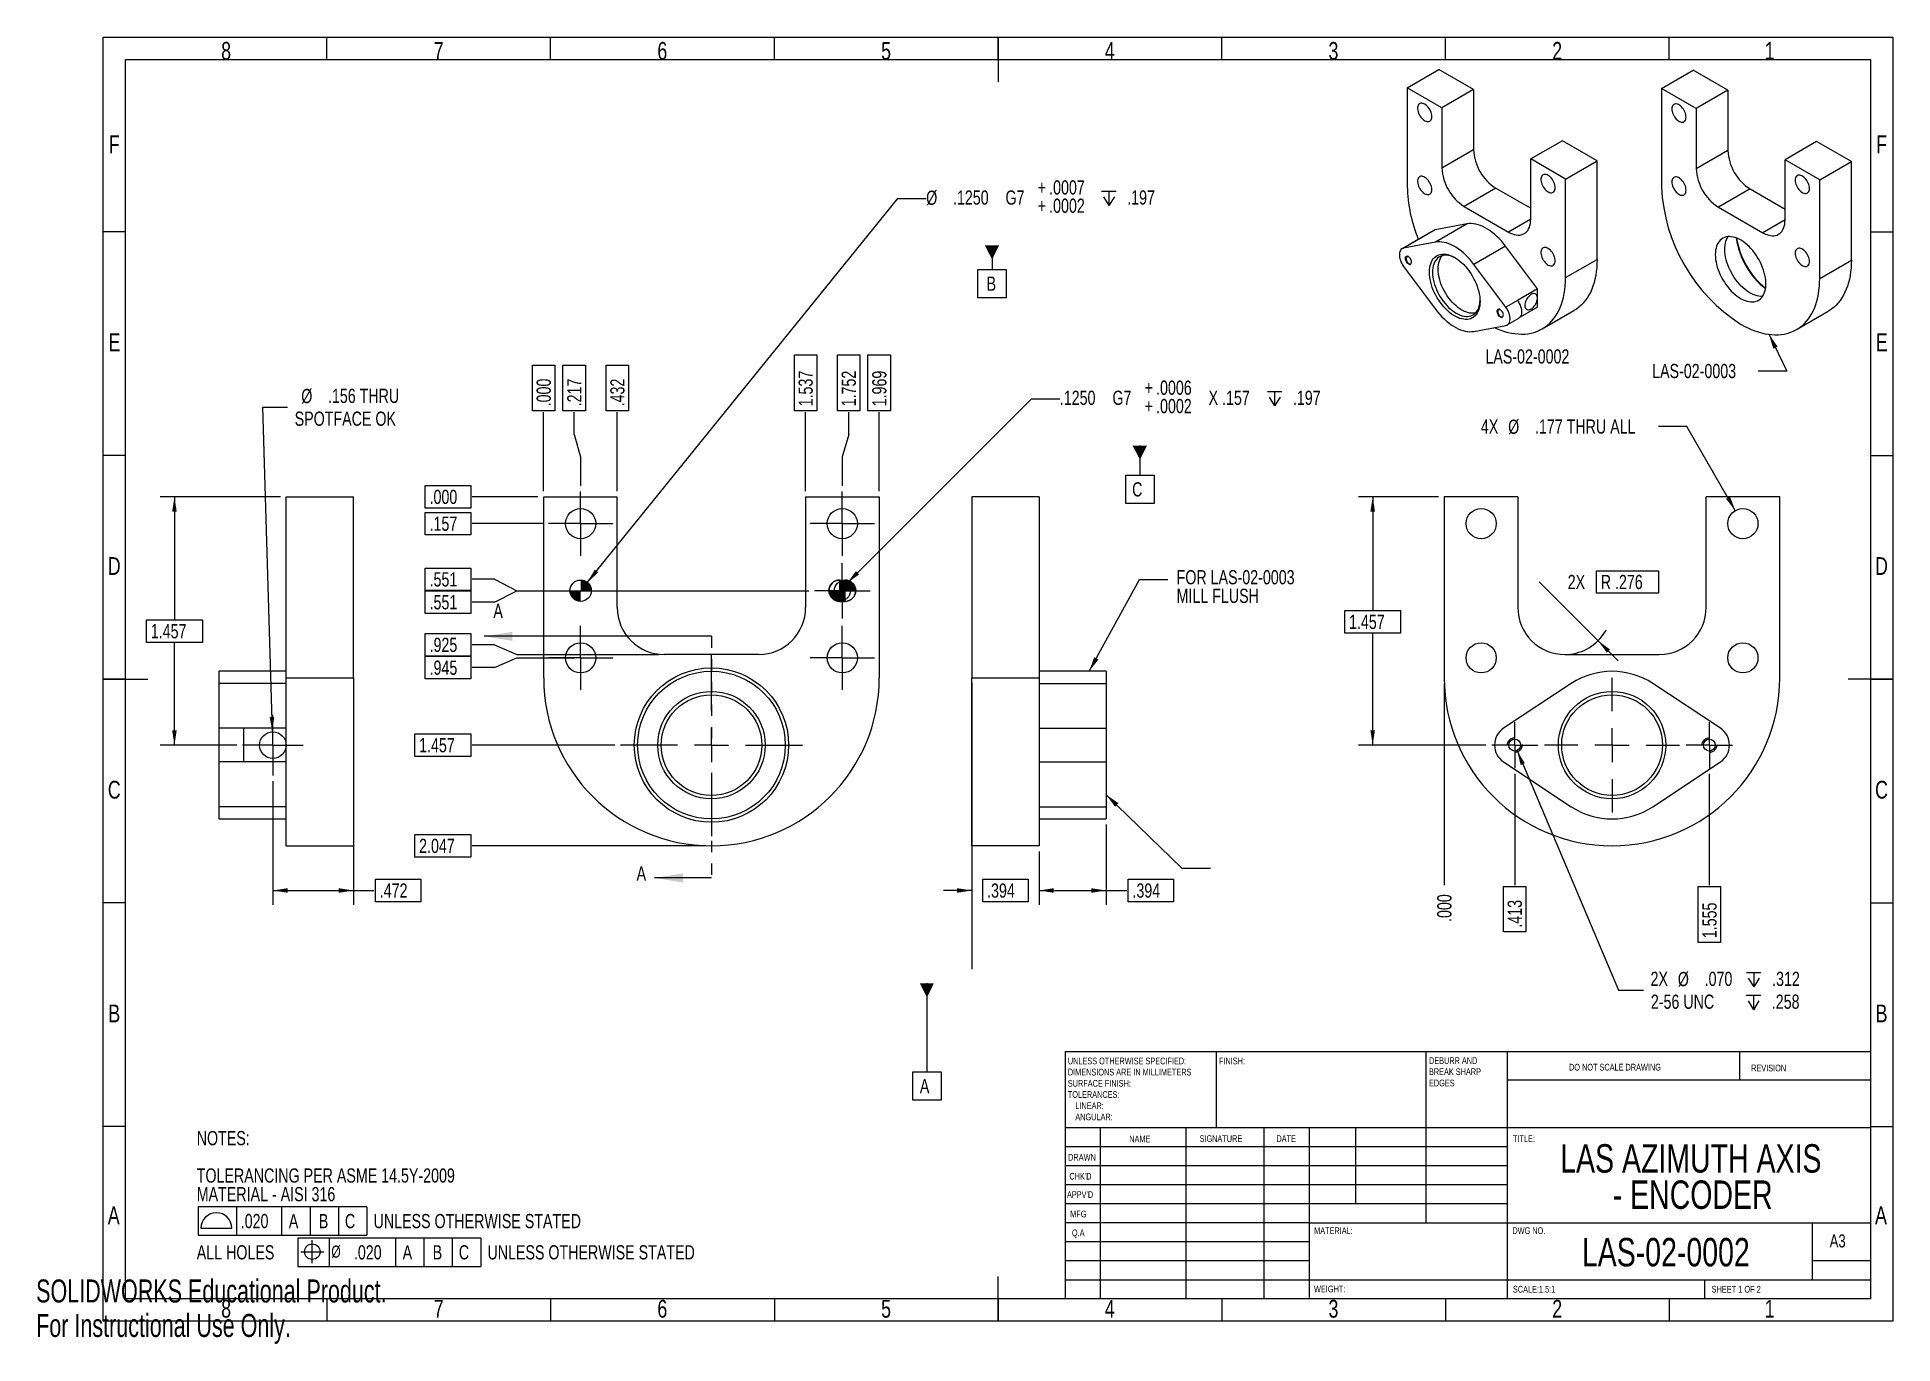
# Model space of a CAD drawing. Extents: x 0 to 16.3, y 0 to 11.5.
import ezdxf

# ---------------------------------------------------------------- set-up
doc = ezdxf.new("R2010")
doc.units = 0
doc.linetypes.add('SLD-DASHED', pattern=[0.075, 0.05, -0.025])
doc.linetypes.add('SLD-SOLID', pattern=[0])
doc.layers.get('0').update_dxf_attribs({"linetype": 'CONTINUOUS'})
doc.styles.add('SLDTEXTSTYLE0', font='TXT', dxfattribs={"width": 0.75})
doc.styles.add('SLDTEXTSTYLE1', font='TXT', dxfattribs={"width": 0.686449})
doc.styles.add('SLDTEXTSTYLE2', font='TXT', dxfattribs={"width": 0.6875})
doc.styles.add('SLDTEXTSTYLE4', font='TXT', dxfattribs={"width": 0.7})
doc.dimstyles.new('SLDDIMSTYLE0', dxfattribs={"dimtxt": 0.125, "dimasz": 0.13, "dimexe": 0, "dimexo": 0.0625, "dimgap": 0.03125, "dimtad": 0, "dimtih": 1, "dimtoh": 1, "dimdec": 3, "dimlfac": 0.666667, "dimrnd": 1e-09, "dimzin": 4, "dimtxsty": 'SLDTEXTSTYLE0', "dimblk1": 'NONE', "dimblk2": 'NONE', "dimsah": 1, "dimcen": 0.09, "dimazin": 3, "dimtfac": 1, "dimtdec": 3, "dimtofl": 0, "dimtmove": 0, "dimatfit": 3, "dimtolj": 1, "dimtzin": 12})
doc.dimstyles.new('SLDDIMSTYLE1', dxfattribs={"dimtxt": 0.125, "dimasz": 0.13, "dimexe": 0, "dimexo": 0.0625, "dimgap": -0.03125, "dimtad": 0, "dimtih": 1, "dimtoh": 1, "dimdec": 3, "dimlfac": 0.666667, "dimrnd": 1e-09, "dimzin": 12, "dimtxsty": 'SLDTEXTSTYLE0', "dimblk1": 'NONE', "dimblk2": 'NONE', "dimsah": 1, "dimcen": 0.09, "dimazin": 3, "dimtfac": 1, "dimtdec": 3, "dimtofl": 0, "dimtmove": 0, "dimatfit": 3, "dimtolj": 1})
doc.dimstyles.new('SLDDIMSTYLE10', dxfattribs={"dimtxt": 0.18, "dimasz": 0.13, "dimexe": 0, "dimexo": 0.0625, "dimgap": 0, "dimtad": 0, "dimtih": 1, "dimtoh": 1, "dimdec": 0, "dimrnd": 1e-09, "dimzin": 0, "dimtxsty": 'STANDARD', "dimblk1": 'NONE', "dimblk2": 'NONE', "dimsah": 1, "dimcen": 0.09, "dimazin": 3, "dimtfac": 0.13, "dimtdec": 0, "dimtofl": 0, "dimtmove": 0, "dimatfit": 3, "dimtolj": 1, "dimtzin": 0})
doc.dimstyles.new('SLDDIMSTYLE11', dxfattribs={"dimtxt": 0.125, "dimasz": 0.13, "dimexe": 0, "dimexo": 0.0625, "dimgap": -0.03125, "dimtad": 0, "dimtih": 1, "dimtoh": 1, "dimdec": 3, "dimlfac": 0.666667, "dimrnd": 1e-09, "dimzin": 4, "dimtxsty": 'SLDTEXTSTYLE0', "dimblk1": 'NONE', "dimblk2": 'NONE', "dimsah": 1, "dimcen": 0.09, "dimazin": 3, "dimtfac": 1, "dimtdec": 3, "dimtofl": 0, "dimtmove": 0, "dimatfit": 3, "dimtolj": 1})
doc.dimstyles.new('SLDDIMSTYLE12', dxfattribs={"dimtxt": 0.125, "dimasz": 0.13, "dimexe": 0, "dimexo": 0.0625, "dimgap": -0.03125, "dimtad": 0, "dimtih": 1, "dimtoh": 1, "dimdec": 3, "dimlfac": 0.666667, "dimrnd": 1e-09, "dimzin": 4, "dimtxsty": 'SLDTEXTSTYLE0', "dimblk1": 'NONE', "dimblk2": 'NONE', "dimsah": 1, "dimcen": 0.09, "dimazin": 3, "dimtfac": 1, "dimtdec": 3, "dimtofl": 0, "dimtmove": 0, "dimatfit": 3, "dimtolj": 1})
doc.dimstyles.new('SLDDIMSTYLE13', dxfattribs={"dimtxt": 0.125, "dimasz": 0.13, "dimexe": 0, "dimexo": 0.0625, "dimgap": 0.03125, "dimtad": 0, "dimtih": 1, "dimtoh": 1, "dimdec": 4, "dimlfac": 0.666667, "dimrnd": 1e-09, "dimzin": 4, "dimtxsty": 'SLDTEXTSTYLE0', "dimsah": 1, "dimcen": 0, "dimazin": 3, "dimtol": 1, "dimtp": 0.001, "dimtfac": 1, "dimtdec": 4, "dimtofl": 0, "dimtmove": 0, "dimatfit": 3, "dimtolj": 1, "dimtzin": 0})
doc.dimstyles.new('SLDDIMSTYLE14', dxfattribs={"dimtxt": 0.125, "dimasz": 0.13, "dimexe": 0, "dimexo": 0.0625, "dimgap": 0.03125, "dimtad": 0, "dimtih": 1, "dimtoh": 1, "dimdec": 4, "dimlfac": 0.666667, "dimrnd": 1e-09, "dimzin": 4, "dimtxsty": 'SLDTEXTSTYLE0', "dimsah": 1, "dimcen": 0, "dimazin": 3, "dimtol": 1, "dimtp": 0.001, "dimtfac": 1, "dimtdec": 4, "dimtofl": 0, "dimtmove": 0, "dimatfit": 3, "dimtolj": 1, "dimtzin": 0})
doc.dimstyles.new('SLDDIMSTYLE2', dxfattribs={"dimtxt": 0.125, "dimasz": 0.13, "dimexe": 0, "dimexo": 0.0625, "dimgap": -0.03125, "dimtad": 0, "dimtih": 1, "dimtoh": 1, "dimdec": 3, "dimlfac": 0.666667, "dimrnd": 1e-09, "dimzin": 12, "dimtxsty": 'SLDTEXTSTYLE0', "dimblk1": 'NONE', "dimblk2": 'NONE', "dimsah": 1, "dimcen": 0.09, "dimazin": 3, "dimtfac": 1, "dimtdec": 3, "dimtofl": 0, "dimtmove": 0, "dimatfit": 3, "dimtolj": 1})
doc.dimstyles.new('SLDDIMSTYLE3', dxfattribs={"dimtxt": 0.125, "dimasz": 0.13, "dimexe": 0, "dimexo": 0.0625, "dimgap": 0.03125, "dimtad": 0, "dimtih": 1, "dimtoh": 1, "dimdec": 3, "dimlfac": 0.666667, "dimrnd": 1e-09, "dimzin": 12, "dimtxsty": 'SLDTEXTSTYLE0', "dimsah": 1, "dimcen": 0, "dimazin": 3, "dimtfac": 1, "dimtdec": 3, "dimtofl": 0, "dimtmove": 0, "dimatfit": 3, "dimtolj": 1, "dimtzin": 12})
doc.dimstyles.new('SLDDIMSTYLE4', dxfattribs={"dimtxt": 0.125, "dimasz": 0.13, "dimexe": 0, "dimexo": 0.0625, "dimgap": 0.03125, "dimtad": 0, "dimtih": 1, "dimtoh": 1, "dimdec": 3, "dimlfac": 0.666667, "dimrnd": 1e-09, "dimzin": 4, "dimtxsty": 'SLDTEXTSTYLE0', "dimsah": 1, "dimcen": 0, "dimazin": 3, "dimtfac": 1, "dimtdec": 3, "dimtofl": 0, "dimtmove": 0, "dimatfit": 3, "dimtolj": 1, "dimtzin": 12})
doc.dimstyles.new('SLDDIMSTYLE5', dxfattribs={"dimtxt": 0.125, "dimasz": 0.13, "dimexe": 0, "dimexo": 0.0625, "dimgap": -0.03125, "dimtad": 0, "dimtih": 1, "dimtoh": 1, "dimdec": 3, "dimlfac": 0.666667, "dimrnd": 1e-09, "dimzin": 12, "dimtxsty": 'SLDTEXTSTYLE0', "dimsah": 1, "dimcen": 0.09, "dimazin": 3, "dimtfac": 1, "dimtdec": 3, "dimtofl": 0, "dimtmove": 0, "dimatfit": 3, "dimtolj": 1})
doc.dimstyles.new('SLDDIMSTYLE6', dxfattribs={"dimtxt": 0.125, "dimasz": 0.13, "dimexe": 0, "dimexo": 0.0625, "dimgap": -0.03125, "dimtad": 0, "dimtih": 1, "dimtoh": 1, "dimdec": 3, "dimlfac": 0.666667, "dimrnd": 1e-09, "dimzin": 12, "dimtxsty": 'SLDTEXTSTYLE0', "dimsah": 1, "dimcen": 0, "dimazin": 3, "dimtfac": 1, "dimtdec": 3, "dimtofl": 0, "dimtmove": 0, "dimatfit": 3, "dimtolj": 1})
doc.dimstyles.new('SLDDIMSTYLE7', dxfattribs={"dimtxt": 0.125, "dimasz": 0.13, "dimexe": 0, "dimexo": 0.0625, "dimgap": -0.03125, "dimtad": 0, "dimtih": 1, "dimtoh": 1, "dimdec": 3, "dimlfac": 0.666667, "dimrnd": 1e-09, "dimzin": 12, "dimtxsty": 'SLDTEXTSTYLE0', "dimsah": 1, "dimcen": 0.09, "dimazin": 3, "dimtfac": 1, "dimtdec": 3, "dimtmove": 0, "dimatfit": 3, "dimtolj": 1})
doc.dimstyles.new('SLDDIMSTYLE8', dxfattribs={"dimtxt": 0.18, "dimasz": 0.13, "dimexe": 0, "dimexo": 0.0625, "dimgap": 0, "dimtad": 0, "dimtih": 1, "dimtoh": 1, "dimdec": 0, "dimrnd": 1e-09, "dimzin": 0, "dimtxsty": 'STANDARD', "dimsah": 1, "dimcen": 0.09, "dimazin": 3, "dimtfac": 0.13, "dimtdec": 0, "dimtofl": 0, "dimtmove": 0, "dimatfit": 3, "dimtolj": 1, "dimtzin": 0})

msp = doc.modelspace()

# ---------------------------------------------------------------- texts
at = {"color": 7, "linetype": 'CONTINUOUS'}
for s, insert, char_height, attachment_point, style in [('8', (1.67165, 11.45317), 0.15625, 2, 'SLDTEXTSTYLE0'), ('7', (3.54173, 11.45317), 0.15625, 2, 'SLDTEXTSTYLE0'), ('6', (5.51024, 11.45317), 0.15625, 2, 'SLDTEXTSTYLE0'), ('5', (7.47874, 11.45317), 0.15625, 2, 'SLDTEXTSTYLE0'), ('4', (9.44725, 11.45317), 0.15625, 2, 'SLDTEXTSTYLE0'), ('3', (11.41575, 11.45317), 0.15625, 2, 'SLDTEXTSTYLE0'), ('2', (13.38425, 11.45317), 0.15625, 2, 'SLDTEXTSTYLE0'), ('1', (15.25433, 11.45317), 0.15625, 2, 'SLDTEXTSTYLE0'), ('F', (0.68731, 10.63081), 0.15625, 2, 'SLDTEXTSTYLE0'), ('F', (16.23849, 10.63081), 0.15625, 2, 'SLDTEXTSTYLE0'), ('E', (0.68928, 8.88868), 0.15625, 2, 'SLDTEXTSTYLE0'), ('E', (16.24046, 8.88868), 0.15625, 2, 'SLDTEXTSTYLE0'), ('LAS-02-0002', (12.75295, 8.74852), 0.125, 1, 'SLDTEXTSTYLE0'), ('LAS-02-0003', (14.2202, 8.62051), 0.125, 1, 'SLDTEXTSTYLE0'), ('D', (0.68711, 6.92018), 0.15625, 2, 'SLDTEXTSTYLE0'), ('D', (16.23829, 6.92018), 0.15625, 2, 'SLDTEXTSTYLE0'), ('A', (4.02345, 6.50944), 0.125, 1, 'SLDTEXTSTYLE0'), ('C', (0.68735, 4.95168), 0.15625, 2, 'SLDTEXTSTYLE0'), ('C', (16.23853, 4.95168), 0.15625, 2, 'SLDTEXTSTYLE0'), ('A', (5.28367, 4.19921), 0.125, 1, 'SLDTEXTSTYLE0'), ('B', (0.68782, 2.98317), 0.15625, 2, 'SLDTEXTSTYLE0'), ('B', (16.239, 2.98317), 0.15625, 2, 'SLDTEXTSTYLE0'), ('FINISH:', (10.40832, 2.51651), 0.059055, 1, 'SLDTEXTSTYLE0'), ('DO NOT SCALE DRAWING', (13.48877, 2.46193), 0.0590551, 1, 'SLDTEXTSTYLE0'), ('REVISION', (15.09164, 2.45413), 0.059055, 1, 'SLDTEXTSTYLE0'), ('NAME', (9.61899, 1.83077), 0.059055, 1, 'SLDTEXTSTYLE0'), ('SIGNATURE', (10.23754, 1.83314), 0.059055, 1, 'SLDTEXTSTYLE0'), ('DATE', (10.91396, 1.83371), 0.059055, 1, 'SLDTEXTSTYLE0'), ('TITLE:', (12.99568, 1.83371), 0.059055, 1, 'SLDTEXTSTYLE0'), ('DRAWN', (9.08045, 1.66869), 0.059055, 1, 'SLDTEXTSTYLE1'), ("CHK'D", (9.0921, 1.50244), 0.059055, 1, 'SLDTEXTSTYLE0'), ("APPV'D", (9.07093, 1.34118), 0.059055, 1, 'SLDTEXTSTYLE0'), ('A', (0.68266, 1.20711), 0.15625, 2, 'SLDTEXTSTYLE0'), ('MFG', (9.09937, 1.16991), 0.059055, 1, 'SLDTEXTSTYLE0'), ('A', (16.23385, 1.20711), 0.15625, 2, 'SLDTEXTSTYLE0'), ('Q.A', (9.11453, 1.00412), 0.059055, 1, 'SLDTEXTSTYLE0'), ('MATERIAL:', (11.2459, 1.02307), 0.059055, 1, 'SLDTEXTSTYLE0'), ('DWG NO.', (12.99028, 1.02307), 0.059055, 1, 'SLDTEXTSTYLE0'), ('LAS-02-0002', (14.34069, 0.92941), 0.25, 2, 'SLDTEXTSTYLE0'), ('A3', (15.78233, 0.96088), 0.114583, 1, 'SLDTEXTSTYLE0'), ('SOLIDWORKS Educational Product.', (0, 0.56419), 0.2022874, 1, 'SLDTEXTSTYLE4'), ('WEIGHT:', (11.2448, 0.50982), 0.059, 1, 'SLDTEXTSTYLE0'), ('SCALE:1.5:1', (12.99504, 0.50788), 0.0590551, 1, 'SLDTEXTSTYLE0'), ('SHEET 1 OF 2', (14.74324, 0.50788), 0.0590551, 1, 'SLDTEXTSTYLE2'), ('8', (1.67165, 0.38475), 0.15625, 2, 'SLDTEXTSTYLE0'), ('7', (3.54173, 0.38475), 0.15625, 2, 'SLDTEXTSTYLE0'), ('6', (5.51024, 0.38475), 0.15625, 2, 'SLDTEXTSTYLE0'), ('5', (7.47874, 0.38475), 0.15625, 2, 'SLDTEXTSTYLE0'), ('4', (9.44725, 0.38475), 0.15625, 2, 'SLDTEXTSTYLE0'), ('3', (11.41575, 0.38475), 0.15625, 2, 'SLDTEXTSTYLE0'), ('2', (13.38425, 0.38475), 0.15625, 2, 'SLDTEXTSTYLE0'), ('1', (15.25433, 0.38475), 0.15625, 2, 'SLDTEXTSTYLE0'), ('For Instructional Use Only.', (0, 0.26076), 0.2022874, 1, 'SLDTEXTSTYLE4')]:
    msp.add_mtext(s, dxfattribs=dict(at, insert=insert, char_height=char_height, attachment_point=attachment_point, style=style))

# ---------------------------------------------------------------- blocks, each defined once
blk = doc.blocks.new('SW_SYMBOL_GTOL_SPROF')
at = {"color": 0, "linetype": 'CONTINUOUS'}
blk.add_line((0, 0), (78.7, 0), dxfattribs=at)
blk.add_arc((39.4, 0), 39.4, 0, 180, dxfattribs=at)
blk = doc.blocks.new('SW_SYMBOL_GTOL_POSI')
at = {"color": 0, "linetype": 'CONTINUOUS'}
for p, q in [((29.5, -9.8), (29.5, 49.2)), ((0, 19.7), (59.1, 19.7))]:
    blk.add_line(p, q, dxfattribs=at)
blk.add_circle((29.5, 19.7), 19.7, dxfattribs=at)
blk = doc.blocks.new('SW_NOTE_0')
at = {"color": 0, "linetype": 'SLD-SOLID'}
for p, q in [((0.013, -0.506), (0.013, -0.756)), ((1.497, -0.506), (0.013, -0.506)), ((0.013, -0.506), (0.013, -0.756)), ((0.35, -0.506), (0.013, -0.506)), ((0.35, -0.506), (0.35, -0.756)), ((0.747, -0.506), (0.747, -0.756)), ((0.747, -0.506), (0.747, -0.756)), ((0.997, -0.506), (0.997, -0.756)), ((1.247, -0.506), (1.247, -0.756)), ((1.497, -0.506), (1.497, -0.756)), ((0.013, -0.756), (1.497, -0.756)), ((0.013, -0.756), (0.35, -0.756)), ((0.89, -0.781), (0.89, -1.031)), ((2.499, -0.781), (0.89, -0.781)), ((0.89, -0.781), (0.89, -1.031)), ((1.165, -0.781), (0.89, -0.781)), ((1.165, -0.781), (1.165, -1.031)), ((1.749, -0.781), (1.749, -1.031)), ((1.749, -0.781), (1.749, -1.031)), ((1.999, -0.781), (1.999, -1.031)), ((2.249, -0.781), (2.249, -1.031)), ((2.499, -0.781), (2.499, -1.031)), ((0.89, -1.031), (2.499, -1.031)), ((0.89, -1.031), (1.165, -1.031))]:
    blk.add_line(p, q, dxfattribs=at)
at = {"color": 0, "linetype": 'CONTINUOUS'}
for name, p, xscale, yscale, zscale in [('SW_SYMBOL_GTOL_SPROF', (0.037, -0.694), 0.0034488282, 0.0034488282, 0.0034488282), ('SW_SYMBOL_GTOL_POSI', (0.915, -0.969), 0.0034488281, 0.0034488281, 0.0034488281)]:
    blk.add_blockref(name, p, dxfattribs=dict(at, xscale=xscale, yscale=yscale, zscale=zscale))
at = {"color": 0, "linetype": 'CONTINUOUS', "attachment_point": 1, "style": 'SLDTEXTSTYLE0'}
for s, insert, char_height in [('NOTES:', (0, 0.161), 0.125), ('TOLERANCING PER ASME 14.5Y-2009', (0, -0.168), 0.125), ('MATERIAL - AISI 316', (0, -0.332), 0.125), ('.020', (0.387, -0.569), 0.125), ('A', (0.81, -0.569), 0.125), ('B', (1.074, -0.569), 0.125), ('C', (1.304, -0.569), 0.125), ('UNLESS OTHERWISE STATED', (1.556, -0.569), 0.125), ('ALL HOLES', (0, -0.844), 0.125), ('%%c', (1.184, -0.847), 0.1063), ('.020', (1.383, -0.844), 0.125), ('A', (1.812, -0.844), 0.125), ('B', (2.076, -0.844), 0.125), ('C', (2.306, -0.844), 0.125), ('UNLESS OTHERWISE STATED', (2.558, -0.844), 0.125)]:
    blk.add_mtext(s, dxfattribs=dict(at, insert=insert, char_height=char_height))
blk = doc.blocks.new('SW_NOTE_0_1')
at = {"color": 0, "linetype": 'CONTINUOUS', "attachment_point": 1, "style": 'SLDTEXTSTYLE0'}
for s, insert, char_height in [('UNLESS OTHERWISE SPECIFIED:', (0, 0.076), 0.05906), ('SURFACE FINISH:', (0, -0.121), 0.05906), ('DIMENSIONS ARE IN MILLIMETERS', (0, -0.022), 0.05906), ('TOLERANCES:', (0, -0.219), 0.05906), ('LINEAR:', (0.066, -0.318), 0.0591), ('ANGULAR:', (0.066, -0.416), 0.0591)]:
    blk.add_mtext(s, dxfattribs=dict(at, insert=insert, char_height=char_height))
blk = doc.blocks.new('SW_NOTE_0_2')
at = {"color": 0, "linetype": 'CONTINUOUS', "attachment_point": 1, "style": 'SLDTEXTSTYLE0'}
for s, insert, char_height in [('DEBURR AND', (0, 0.076), 0.0591), ('BREAK SHARP', (0, -0.022), 0.05906), ('EDGES', (0, -0.121), 0.0591)]:
    blk.add_mtext(s, dxfattribs=dict(at, insert=insert, char_height=char_height))
blk = doc.blocks.new('SW_NOTE_0_3')
at = {"color": 0, "linetype": 'CONTINUOUS', "char_height": 0.25, "attachment_point": 2, "style": 'SLDTEXTSTYLE0'}
for s, insert in [('LAS AZIMUTH AXIS', (1.375, 0.322)), ('- ENCODER', (1.391, 0.003))]:
    blk.add_mtext(s, dxfattribs=dict(at, insert=insert))
blk = doc.blocks.new('_D')
at = {"color": 7, "linetype": 'SLD-SOLID'}
blk.add_line((12.391, 5.807), (12.391, 4.034), dxfattribs=at)
at = {"color": 7, "linetype": 'SLD-SOLID', "insert": (12.329, 3.71), "char_height": 0.125, "attachment_point": 1, "rotation": 90, "style": 'SLDTEXTSTYLE0'}
blk.add_mtext('.000', dxfattribs=at)
blk = doc.blocks.new('_NONE')
blk = doc.blocks.new('_D_1')
at = {"color": 7, "linetype": 'SLD-SOLID'}
for p, q in [((13.011, 5.014), (13.011, 4.034)), ((12.912, 3.622), (12.912, 4.021)), ((12.912, 4.021), (13.11, 4.021)), ((13.11, 4.021), (13.11, 3.622)), ((13.11, 3.622), (12.912, 3.622))]:
    blk.add_line(p, q, dxfattribs=at)
at = {"color": 7, "linetype": 'SLD-SOLID', "insert": (12.949, 3.66), "char_height": 0.125, "attachment_point": 1, "rotation": 90, "style": 'SLDTEXTSTYLE0'}
blk.add_mtext('.413', dxfattribs=at)
blk = doc.blocks.new('_D_2')
at = {"color": 7, "linetype": 'SLD-SOLID'}
for p, q in [((14.723, 5.014), (14.723, 4.034)), ((14.624, 3.529), (14.624, 4.021)), ((14.624, 4.021), (14.823, 4.021)), ((14.823, 4.021), (14.823, 3.529)), ((14.823, 3.529), (14.624, 3.529))]:
    blk.add_line(p, q, dxfattribs=at)
at = {"color": 7, "linetype": 'SLD-SOLID', "insert": (14.662, 3.567), "char_height": 0.125, "attachment_point": 1, "rotation": 90, "style": 'SLDTEXTSTYLE0'}
blk.add_mtext('1.555', dxfattribs=at)
blk = doc.blocks.new('_D_3')
at = {"color": 7, "linetype": 'SLD-SOLID'}
for p, q in [((14.526, 8.069), (14.276, 8.069)), ((14.952, 7.33), (14.526, 8.069))]:
    blk.add_line(p, q, dxfattribs=at)
blk.add_solid([(14.952, 7.33), (14.905, 7.453), (14.87, 7.433)], dxfattribs=at)
at = {"color": 7, "linetype": 'SLD-SOLID', "char_height": 0.125, "attachment_point": 1, "style": 'SLDTEXTSTYLE0'}
for s, insert in [('4X', (12.713, 8.132)), ('%%c', (12.953, 8.13)), ('.177 THRU ALL', (13.189, 8.132))]:
    blk.add_mtext(s, dxfattribs=dict(at, insert=insert))
blk = doc.blocks.new('SW_SYMBOL_HOLE_DEPTH')
at = {"color": 0, "linetype": 'SLD-SOLID'}
for p, q in [((0, 34.4), (31.5, 34.4)), ((3.9, 21.9), (15.7, 3)), ((15.7, 34.4), (15.7, 3)), ((27.6, 21.9), (15.7, 3))]:
    blk.add_line(p, q, dxfattribs=at)
blk = doc.blocks.new('_D_4')
at = {"color": 7, "linetype": 'SLD-SOLID'}
for p, q in [((13.031, 5.218), (13.925, 3.109)), ((13.925, 3.109), (14.144, 3.109))]:
    blk.add_line(p, q, dxfattribs=at)
blk.add_solid([(13.031, 5.218), (13.064, 5.09), (13.1, 5.106)], dxfattribs=at)
at = {"color": 7, "linetype": 'SLD-SOLID', "xscale": 0.0040555664, "yscale": 0.0040555664, "zscale": 0.0040555664}
for p in [(15.05, 3.126), (15.048, 2.926)]:
    blk.add_blockref('SW_SYMBOL_HOLE_DEPTH', p, dxfattribs=at)
at = {"color": 7, "linetype": 'SLD-SOLID', "char_height": 0.125, "attachment_point": 1, "style": 'SLDTEXTSTYLE0'}
for s, insert in [('2X', (14.206, 3.272)), ('%%c', (14.446, 3.27)), ('.070', (14.682, 3.272)), ('.312', (15.276, 3.272)), ('2-56 UNC', (14.209, 3.071)), ('.258', (15.273, 3.071))]:
    blk.add_mtext(s, dxfattribs=dict(at, insert=insert))
blk = doc.blocks.new('_D_5')
at = {"color": 7, "linetype": 'SLD-SOLID'}
for p, q in [((12.341, 7.451), (11.636, 7.451)), ((11.761, 7.451), (11.761, 6.45)), ((11.515, 6.252), (11.515, 6.45)), ((11.515, 6.45), (12.007, 6.45)), ((12.007, 6.45), (12.007, 6.252)), ((12.007, 6.252), (11.515, 6.252)), ((11.761, 5.266), (11.761, 6.252)), ((12.758, 5.266), (11.636, 5.266))]:
    blk.add_line(p, q, dxfattribs=at)
for points in [[(11.761, 7.451), (11.741, 7.321), (11.781, 7.321)], [(11.761, 5.266), (11.781, 5.396), (11.741, 5.396)]]:
    blk.add_solid(points, dxfattribs=at)
at = {"color": 7, "linetype": 'SLD-SOLID', "insert": (11.553, 6.413), "char_height": 0.125, "attachment_point": 1, "style": 'SLDTEXTSTYLE0'}
blk.add_mtext('1.457', dxfattribs=at)
blk = doc.blocks.new('_D_6')
at = {"color": 7, "linetype": 'SLD-SOLID'}
for p, q in [((13.744, 6.185), (13.227, 6.702)), ((13.73, 6.603), (13.73, 6.801)), ((13.73, 6.801), (14.277, 6.801)), ((14.277, 6.801), (14.277, 6.603)), ((14.277, 6.603), (13.73, 6.603)), ((13.744, 6.185), (13.921, 6.008))]:
    blk.add_line(p, q, dxfattribs=at)
blk.add_arc((13.452, 6.477), 0.413, 276.8966, 331.8243, dxfattribs=at)
blk.add_solid([(13.744, 6.185), (13.822, 6.079), (13.85, 6.107)], dxfattribs=at)
at = {"color": 7, "linetype": 'SLD-SOLID', "char_height": 0.125, "attachment_point": 1, "style": 'SLDTEXTSTYLE0'}
for s, insert in [('2X', (13.477, 6.764)), ('R .276', (13.768, 6.764))]:
    blk.add_mtext(s, dxfattribs=dict(at, insert=insert))
blk = doc.blocks.new('SW_CENTERMARKSYMBOL_0')
at = {"color": 0, "linetype": 'SLD-SOLID'}
for p, q in [((0, 0.3), (0, 0.593)), ((-0.3, 0), (-0.593, 0)), ((0, 0), (-0.15, 0)), ((0, 0), (0, 0.15)), ((0, 0), (0, -0.15)), ((0, 0), (0.15, 0)), ((0.3, 0), (0.593, 0)), ((0, -0.3), (0, -0.593))]:
    blk.add_line(p, q, dxfattribs=at)
blk = doc.blocks.new('SW_CENTERMARKSYMBOL_1')
at = {"color": 0, "linetype": 'SLD-SOLID'}
for p, q in [((0, 0.15), (0, 0.2025)), ((-0.15, 0), (-0.2025, 0)), ((0, 0), (-0.15, 0)), ((0, 0), (0, 0.15)), ((0, 0), (0, -0.15)), ((0, 0), (0.15, 0)), ((0.15, 0), (0.2025, 0)), ((0, -0.15), (0, -0.2025))]:
    blk.add_line(p, q, dxfattribs=at)
blk = doc.blocks.new('SW_CENTERMARKSYMBOL_2')
at = {"color": 0, "linetype": 'SLD-SOLID'}
for p, q in [((0, 0.15), (0, 0.2025)), ((-0.15, 0), (-0.2025, 0)), ((0, 0), (-0.15, 0)), ((0, 0), (0, 0.15)), ((0, 0), (0, -0.15)), ((0, 0), (0.15, 0)), ((0.15, 0), (0.2025, 0)), ((0, -0.15), (0, -0.2025))]:
    blk.add_line(p, q, dxfattribs=at)
blk = doc.blocks.new('_D_7')
at = {"color": 7, "linetype": 'SLD-SOLID'}
for p, q in [((8.234, 4.33), (8.234, 3.862)), ((8.825, 4.33), (8.825, 3.862)), ((8.33, 3.888), (8.33, 4.086)), ((8.33, 4.086), (8.729, 4.086)), ((8.729, 4.086), (8.729, 3.888)), ((8.234, 3.987), (7.984, 3.987)), ((8.825, 3.987), (9.075, 3.987)), ((8.729, 3.888), (8.33, 3.888))]:
    blk.add_line(p, q, dxfattribs=at)
for points in [[(8.234, 3.987), (8.104, 4.007), (8.104, 3.967)], [(8.825, 3.987), (8.955, 3.967), (8.955, 4.007)]]:
    blk.add_solid(points, dxfattribs=at)
at = {"color": 7, "linetype": 'SLD-SOLID', "insert": (8.368, 4.049), "char_height": 0.125, "attachment_point": 1, "style": 'SLDTEXTSTYLE0'}
blk.add_mtext('.394', dxfattribs=at)
blk = doc.blocks.new('_D_8')
at = {"color": 7, "linetype": 'SLD-SOLID'}
for p, q in [((9.415, 4.567), (9.415, 3.862)), ((8.825, 4.33), (8.825, 3.862)), ((9.609, 3.888), (9.609, 4.086)), ((9.609, 4.086), (10.009, 4.086)), ((10.009, 4.086), (10.009, 3.888)), ((8.825, 3.987), (9.415, 3.987)), ((9.415, 3.987), (9.597, 3.987)), ((10.009, 3.888), (9.609, 3.888))]:
    blk.add_line(p, q, dxfattribs=at)
for points in [[(8.825, 3.987), (8.955, 3.967), (8.955, 4.007)], [(9.415, 3.987), (9.285, 4.007), (9.285, 3.967)]]:
    blk.add_solid(points, dxfattribs=at)
at = {"color": 7, "linetype": 'SLD-SOLID', "insert": (9.647, 4.049), "char_height": 0.125, "attachment_point": 1, "style": 'SLDTEXTSTYLE0'}
blk.add_mtext('.394', dxfattribs=at)
blk = doc.blocks.new('SW_NOTE_0_4')
at = {"color": 0, "linetype": 'CONTINUOUS', "char_height": 0.125, "attachment_point": 1, "style": 'SLDTEXTSTYLE0'}
for s, insert in [('FOR LAS-02-0003', (0.077, 0.082)), ('MILL FLUSH', (0.077, -0.082))]:
    blk.add_mtext(s, dxfattribs=dict(at, insert=insert))
blk = doc.blocks.new('SW_DATUMTAG_0')
at = {"color": 0, "linetype": 'SLD-SOLID'}
for p, q in [((0.062, 1.004), (0.062, 0.224)), ((-0.063, -0.026), (-0.063, 0.224)), ((-0.063, 0.224), (0.187, 0.224)), ((0.187, 0.224), (0.187, -0.026)), ((0.187, -0.026), (-0.063, -0.026))]:
    blk.add_line(p, q, dxfattribs=at)
blk.add_solid([(0.124, 1.004), (-0.001, 1.004), (0.062, 0.879)], dxfattribs=at)
at = {"color": 0, "linetype": 'CONTINUOUS', "insert": (0, 0.161), "char_height": 0.125, "attachment_point": 1, "style": 'SLDTEXTSTYLE0'}
blk.add_mtext('A', dxfattribs=at)
blk = doc.blocks.new('_D_9')
at = {"color": 7, "linetype": 'SLD-SOLID'}
for p, q in [((3.424, 7.352), (3.424, 7.551)), ((3.424, 7.551), (3.824, 7.551)), ((3.824, 7.551), (3.824, 7.352)), ((3.824, 7.352), (3.424, 7.352)), ((4.416, 7.451), (3.836, 7.451))]:
    blk.add_line(p, q, dxfattribs=at)
at = {"color": 7, "linetype": 'SLD-SOLID', "insert": (3.462, 7.513), "char_height": 0.125, "attachment_point": 1, "style": 'SLDTEXTSTYLE0'}
blk.add_mtext('.000', dxfattribs=at)
blk = doc.blocks.new('_D_10')
at = {"color": 7, "linetype": 'SLD-SOLID'}
for p, q in [((3.424, 7.116), (3.424, 7.314)), ((3.424, 7.314), (3.824, 7.314)), ((3.824, 7.314), (3.824, 7.116)), ((4.458, 7.215), (3.836, 7.215)), ((3.824, 7.116), (3.424, 7.116))]:
    blk.add_line(p, q, dxfattribs=at)
at = {"color": 7, "linetype": 'SLD-SOLID', "insert": (3.462, 7.277), "char_height": 0.125, "attachment_point": 1, "style": 'SLDTEXTSTYLE0'}
blk.add_mtext('.157', dxfattribs=at)
blk = doc.blocks.new('_D_11')
at = {"color": 7, "linetype": 'SLD-SOLID'}
for p, q in [((3.424, 6.626), (3.424, 6.824)), ((3.424, 6.824), (3.824, 6.824)), ((3.824, 6.824), (3.824, 6.626)), ((4.033, 6.725), (3.836, 6.725)), ((4.033, 6.725), (4.23, 6.625)), ((3.824, 6.626), (3.424, 6.626)), ((4.23, 6.625), (4.741, 6.625))]:
    blk.add_line(p, q, dxfattribs=at)
at = {"color": 7, "linetype": 'SLD-SOLID', "insert": (3.462, 6.787), "char_height": 0.125, "attachment_point": 1, "style": 'SLDTEXTSTYLE0'}
blk.add_mtext('.551', dxfattribs=at)
blk = doc.blocks.new('_D_12')
at = {"color": 7, "linetype": 'SLD-SOLID'}
for p, q in [((3.424, 6.425), (3.424, 6.624)), ((3.424, 6.624), (3.824, 6.624)), ((3.824, 6.624), (3.824, 6.425)), ((4.033, 6.524), (4.23, 6.625)), ((4.23, 6.625), (6.8, 6.625)), ((3.824, 6.425), (3.424, 6.425)), ((4.033, 6.524), (3.836, 6.524))]:
    blk.add_line(p, q, dxfattribs=at)
at = {"color": 7, "linetype": 'SLD-SOLID', "insert": (3.462, 6.586), "char_height": 0.125, "attachment_point": 1, "style": 'SLDTEXTSTYLE0'}
blk.add_mtext('.551', dxfattribs=at)
blk = doc.blocks.new('_D_13')
at = {"color": 7, "linetype": 'SLD-SOLID'}
for p, q in [((3.424, 6.05), (3.424, 6.248)), ((3.424, 6.248), (3.824, 6.248)), ((3.824, 6.248), (3.824, 6.05)), ((3.824, 6.05), (3.424, 6.05)), ((4.033, 6.149), (3.836, 6.149)), ((4.033, 6.149), (4.23, 6.064)), ((4.23, 6.064), (5.477, 6.064))]:
    blk.add_line(p, q, dxfattribs=at)
at = {"color": 7, "linetype": 'SLD-SOLID', "insert": (3.462, 6.211), "char_height": 0.125, "attachment_point": 1, "style": 'SLDTEXTSTYLE0'}
blk.add_mtext('.925', dxfattribs=at)
blk = doc.blocks.new('_D_14')
at = {"color": 7, "linetype": 'SLD-SOLID'}
for p, q in [((3.424, 5.849), (3.424, 6.048)), ((3.424, 6.048), (3.824, 6.048)), ((3.824, 6.048), (3.824, 5.849)), ((4.033, 5.949), (3.836, 5.949)), ((4.033, 5.949), (4.23, 6.034)), ((4.23, 6.034), (4.741, 6.034)), ((3.824, 5.849), (3.424, 5.849))]:
    blk.add_line(p, q, dxfattribs=at)
at = {"color": 7, "linetype": 'SLD-SOLID', "insert": (3.462, 6.01), "char_height": 0.125, "attachment_point": 1, "style": 'SLDTEXTSTYLE0'}
blk.add_mtext('.945', dxfattribs=at)
blk = doc.blocks.new('_D_15')
at = {"color": 7, "linetype": 'SLD-SOLID'}
for p, q in [((3.332, 5.167), (3.332, 5.365)), ((3.332, 5.365), (3.824, 5.365)), ((3.824, 5.365), (3.824, 5.167)), ((5.093, 5.266), (3.836, 5.266)), ((3.824, 5.167), (3.332, 5.167))]:
    blk.add_line(p, q, dxfattribs=at)
at = {"color": 7, "linetype": 'SLD-SOLID', "insert": (3.37, 5.328), "char_height": 0.125, "attachment_point": 1, "style": 'SLDTEXTSTYLE0'}
blk.add_mtext('1.457', dxfattribs=at)
blk = doc.blocks.new('_D_16')
at = {"color": 7, "linetype": 'SLD-SOLID'}
for p, q in [((3.332, 4.281), (3.332, 4.48)), ((3.332, 4.48), (3.824, 4.48)), ((3.824, 4.48), (3.824, 4.281)), ((3.824, 4.281), (3.332, 4.281)), ((5.893, 4.38), (3.836, 4.38))]:
    blk.add_line(p, q, dxfattribs=at)
at = {"color": 7, "linetype": 'SLD-SOLID', "insert": (3.37, 4.442), "char_height": 0.125, "attachment_point": 1, "style": 'SLDTEXTSTYLE0'}
blk.add_mtext('2.047', dxfattribs=at)
blk = doc.blocks.new('_D_17')
at = {"color": 7, "linetype": 'SLD-SOLID'}
for p, q in [((4.367, 8.209), (4.367, 8.609)), ((4.367, 8.609), (4.565, 8.609)), ((4.565, 8.609), (4.565, 8.209)), ((4.565, 8.209), (4.367, 8.209)), ((4.466, 7.501), (4.466, 8.196))]:
    blk.add_line(p, q, dxfattribs=at)
at = {"color": 7, "linetype": 'SLD-SOLID', "insert": (4.404, 8.247), "char_height": 0.125, "attachment_point": 1, "rotation": 90, "style": 'SLDTEXTSTYLE0'}
blk.add_mtext('.000', dxfattribs=at)
blk = doc.blocks.new('_D_18')
at = {"color": 7, "linetype": 'SLD-SOLID'}
for p, q in [((4.636, 8.209), (4.636, 8.609)), ((4.636, 8.609), (4.834, 8.609)), ((4.834, 8.609), (4.834, 8.209)), ((4.834, 8.209), (4.636, 8.209)), ((4.735, 8), (4.735, 8.196)), ((4.735, 8), (4.791, 7.803)), ((4.791, 7.803), (4.791, 7.548))]:
    blk.add_line(p, q, dxfattribs=at)
at = {"color": 7, "linetype": 'SLD-SOLID', "insert": (4.673, 8.247), "char_height": 0.125, "attachment_point": 1, "rotation": 90, "style": 'SLDTEXTSTYLE0'}
blk.add_mtext('.217', dxfattribs=at)
blk = doc.blocks.new('_D_19')
at = {"color": 7, "linetype": 'SLD-SOLID'}
for p, q in [((5.015, 8.209), (5.015, 8.609)), ((5.015, 8.609), (5.213, 8.609)), ((5.213, 8.609), (5.213, 8.209)), ((5.213, 8.209), (5.015, 8.209)), ((5.114, 7.501), (5.114, 8.196))]:
    blk.add_line(p, q, dxfattribs=at)
at = {"color": 7, "linetype": 'SLD-SOLID', "insert": (5.052, 8.247), "char_height": 0.125, "attachment_point": 1, "rotation": 90, "style": 'SLDTEXTSTYLE0'}
blk.add_mtext('.432', dxfattribs=at)
blk = doc.blocks.new('_D_20')
at = {"color": 7, "linetype": 'SLD-SOLID'}
for p, q in [((6.672, 8.209), (6.672, 8.701)), ((6.672, 8.701), (6.87, 8.701)), ((6.87, 8.701), (6.87, 8.209)), ((6.87, 8.209), (6.672, 8.209)), ((6.771, 7.501), (6.771, 8.196))]:
    blk.add_line(p, q, dxfattribs=at)
at = {"color": 7, "linetype": 'SLD-SOLID', "insert": (6.709, 8.247), "char_height": 0.125, "attachment_point": 1, "rotation": 90, "style": 'SLDTEXTSTYLE0'}
blk.add_mtext('1.537', dxfattribs=at)
blk = doc.blocks.new('_D_21')
at = {"color": 7, "linetype": 'SLD-SOLID'}
for p, q in [((7.051, 8.209), (7.051, 8.701)), ((7.051, 8.701), (7.249, 8.701)), ((7.249, 8.701), (7.249, 8.209)), ((7.249, 8.209), (7.051, 8.209)), ((7.15, 8), (7.15, 8.196)), ((7.15, 8), (7.094, 7.803)), ((7.094, 7.803), (7.094, 7.548))]:
    blk.add_line(p, q, dxfattribs=at)
at = {"color": 7, "linetype": 'SLD-SOLID', "insert": (7.088, 8.247), "char_height": 0.125, "attachment_point": 1, "rotation": 90, "style": 'SLDTEXTSTYLE0'}
blk.add_mtext('1.752', dxfattribs=at)
blk = doc.blocks.new('_D_22')
at = {"color": 7, "linetype": 'SLD-SOLID'}
for p, q in [((7.32, 8.209), (7.32, 8.701)), ((7.32, 8.701), (7.518, 8.701)), ((7.518, 8.701), (7.518, 8.209)), ((7.518, 8.209), (7.32, 8.209)), ((7.419, 7.501), (7.419, 8.196))]:
    blk.add_line(p, q, dxfattribs=at)
at = {"color": 7, "linetype": 'SLD-SOLID', "insert": (7.357, 8.247), "char_height": 0.125, "attachment_point": 1, "rotation": 90, "style": 'SLDTEXTSTYLE0'}
blk.add_mtext('1.969', dxfattribs=at)
blk = doc.blocks.new('_D_23')
at = {"color": 7, "linetype": 'SLD-SOLID'}
for p, q in [((4.85, 6.697), (7.582, 10.075)), ((7.582, 10.075), (7.832, 10.075))]:
    blk.add_line(p, q, dxfattribs=at)
blk.add_solid([(4.85, 6.697), (4.947, 6.786), (4.916, 6.811)], dxfattribs=at)
at = {"color": 7, "linetype": 'SLD-SOLID', "xscale": 0.0040555664, "yscale": 0.0040555664, "zscale": 0.0040555664}
blk.add_blockref('SW_SYMBOL_HOLE_DEPTH', (9.376, 10.001), dxfattribs=at)
at = {"color": 7, "linetype": 'SLD-SOLID', "char_height": 0.125, "attachment_point": 1, "style": 'SLDTEXTSTYLE0'}
for s, insert in [('%%c', (7.832, 10.145)), ('.1250', (8.068, 10.147)), ('G7', (8.53, 10.147)), ('+', (8.813, 10.236)), ('.0007', (8.914, 10.236)), ('.197', (9.601, 10.147)), ('+', (8.813, 10.075)), ('.0002', (8.914, 10.075))]:
    blk.add_mtext(s, dxfattribs=dict(at, insert=insert))
blk = doc.blocks.new('_D_24')
at = {"color": 7, "linetype": 'SLD-SOLID'}
for p, q in [((7.136, 6.691), (8.758, 8.313)), ((8.758, 8.313), (9.008, 8.313))]:
    blk.add_line(p, q, dxfattribs=at)
blk.add_solid([(7.136, 6.691), (7.242, 6.769), (7.214, 6.797)], dxfattribs=at)
at = {"color": 7, "linetype": 'SLD-SOLID', "xscale": 0.0040555664, "yscale": 0.0040555664, "zscale": 0.0040555664}
blk.add_blockref('SW_SYMBOL_HOLE_DEPTH', (10.834, 8.239), dxfattribs=at)
at = {"color": 7, "linetype": 'SLD-SOLID', "char_height": 0.125, "attachment_point": 1, "style": 'SLDTEXTSTYLE0'}
for s, insert in [('.1250', (9.008, 8.385)), ('G7', (9.471, 8.385)), ('+', (9.754, 8.474)), ('.0006', (9.855, 8.474)), ('X .157', (10.317, 8.385)), ('.197', (11.059, 8.385)), ('+', (9.754, 8.312)), ('.0002', (9.855, 8.312))]:
    blk.add_mtext(s, dxfattribs=dict(at, insert=insert))
blk = doc.blocks.new('SW_CENTERMARKSYMBOL_3')
at = {"color": 0, "linetype": 'SLD-SOLID'}
for p, q in [((0, 0.3), (0, 0.8)), ((-0.3, 0), (-0.8, 0)), ((0, 0), (-0.15, 0)), ((0, 0), (0, 0.15)), ((0, 0), (0, -0.15)), ((0, 0), (0.15, 0)), ((0.3, 0), (0.8, 0)), ((0, -0.3), (0, -0.8))]:
    blk.add_line(p, q, dxfattribs=at)
blk = doc.blocks.new('SW_CENTERMARKSYMBOL_4')
at = {"color": 0, "linetype": 'SLD-SOLID'}
for p, q in [((0, 0.15), (0, 0.28275)), ((-0.15, 0), (-0.28275, 0)), ((0, 0), (-0.15, 0)), ((0, 0), (0, 0.15)), ((0, 0), (0, -0.15)), ((0, 0), (0.15, 0)), ((0.15, 0), (0.28275, 0)), ((0, -0.15), (0, -0.28275))]:
    blk.add_line(p, q, dxfattribs=at)
blk = doc.blocks.new('SW_CENTERMARKSYMBOL_5')
at = {"color": 0, "linetype": 'SLD-SOLID'}
for p, q in [((0, 0.15), (0, 0.28275)), ((-0.15, 0), (-0.28275, 0)), ((0, 0), (-0.15, 0)), ((0, 0), (0, 0.15)), ((0, 0), (0, -0.15)), ((0, 0), (0.15, 0)), ((0.15, 0), (0.28275, 0)), ((0, -0.15), (0, -0.28275))]:
    blk.add_line(p, q, dxfattribs=at)
blk = doc.blocks.new('SW_CENTERMARKSYMBOL_6')
at = {"color": 0, "linetype": 'SLD-SOLID'}
for p, q in [((0, 0.15), (0, 0.28275)), ((-0.15, 0), (-0.28275, 0)), ((0, 0), (-0.15, 0)), ((0, 0), (0, 0.15)), ((0, 0), (0, -0.15)), ((0, 0), (0.15, 0)), ((0.15, 0), (0.28275, 0)), ((0, -0.15), (0, -0.28275))]:
    blk.add_line(p, q, dxfattribs=at)
blk = doc.blocks.new('SW_CENTERMARKSYMBOL_7')
at = {"color": 0, "linetype": 'SLD-SOLID'}
for p, q in [((0, 0.15), (0, 0.24375)), ((-0.15, 0), (-0.24375, 0)), ((0, 0), (-0.15, 0)), ((0, 0), (0, 0.15)), ((0, 0), (0, -0.15)), ((0, 0), (0.15, 0)), ((0.15, 0), (0.24375, 0)), ((0, -0.15), (0, -0.24375))]:
    blk.add_line(p, q, dxfattribs=at)
blk = doc.blocks.new('SW_CENTERMARKSYMBOL_8')
at = {"color": 0, "linetype": 'SLD-SOLID'}
for p, q in [((0, 0.15), (0, 0.28275)), ((-0.15, 0), (-0.28275, 0)), ((0, 0), (-0.15, 0)), ((0, 0), (0, 0.15)), ((0, 0), (0, -0.15)), ((0, 0), (0.15, 0)), ((0.15, 0), (0.28275, 0)), ((0, -0.15), (0, -0.28275))]:
    blk.add_line(p, q, dxfattribs=at)
blk = doc.blocks.new('SW_CENTERMARKSYMBOL_9')
at = {"color": 0, "linetype": 'SLD-SOLID'}
for p, q in [((0, 0.15), (0, 0.28275)), ((-0.15, 0), (-0.28275, 0)), ((0, 0), (-0.15, 0)), ((0, 0), (0, 0.15)), ((0, 0), (0, -0.15)), ((0, 0), (0.15, 0)), ((0.15, 0), (0.28275, 0)), ((0, -0.15), (0, -0.28275))]:
    blk.add_line(p, q, dxfattribs=at)
blk = doc.blocks.new('SW_DATUMTAG_1')
at = {"color": 0, "linetype": 'SLD-SOLID'}
for p, q in [((0.048, 0.436), (0.048, 0.224)), ((-0.077, -0.026), (-0.077, 0.224)), ((-0.077, 0.224), (0.173, 0.224)), ((0.173, 0.224), (0.173, -0.026)), ((0.173, -0.026), (-0.077, -0.026))]:
    blk.add_line(p, q, dxfattribs=at)
blk.add_solid([(0.11, 0.436), (-0.015, 0.436), (0.048, 0.311)], dxfattribs=at)
at = {"color": 0, "linetype": 'CONTINUOUS', "insert": (0, 0.161), "char_height": 0.125, "attachment_point": 1, "style": 'SLDTEXTSTYLE0'}
blk.add_mtext('B', dxfattribs=at)
blk = doc.blocks.new('SW_DATUMTAG_2')
at = {"color": 0, "linetype": 'SLD-SOLID'}
for p, q in [((0.068, 0.483), (0.068, 0.224)), ((-0.057, -0.026), (-0.057, 0.224)), ((-0.057, 0.224), (0.193, 0.224)), ((0.193, 0.224), (0.193, -0.026)), ((0.193, -0.026), (-0.057, -0.026))]:
    blk.add_line(p, q, dxfattribs=at)
blk.add_solid([(0.13, 0.483), (0.005, 0.483), (0.068, 0.358)], dxfattribs=at)
at = {"color": 0, "linetype": 'CONTINUOUS', "insert": (0, 0.161), "char_height": 0.125, "attachment_point": 1, "style": 'SLDTEXTSTYLE0'}
blk.add_mtext('C', dxfattribs=at)
blk = doc.blocks.new('*U55')
at = {"color": 0, "linetype": 'CONTINUOUS'}
for points in [[(0, 0), (0, 0.094), (0.018, 0)], [(0.018, 0), (0, 0.094), (0.018, 0.092)], [(0.018, 0), (0.018, 0.092), (0.036, 0)], [(0.036, 0), (0.018, 0.092), (0.036, 0.087)], [(0.036, 0), (0.036, 0.087), (0.052, 0)], [(0.052, 0), (0.036, 0.087), (0.052, 0.078)], [(0.052, 0), (0.052, 0.078), (0.066, 0)], [(0.066, 0), (0.052, 0.078), (0.066, 0.066)], [(0.066, 0), (0.066, 0.066), (0.078, 0)], [(0.078, 0), (0.066, 0.066), (0.078, 0.052)], [(0.078, 0), (0.078, 0.052), (0.087, 0)], [(0.087, 0), (0.078, 0.052), (0.087, 0.036)], [(0.087, 0), (0.087, 0.036), (0.092, 0)], [(0.092, 0), (0.087, 0.036), (0.092, 0.018)], [(0.092, 0), (0.092, 0.018), (0.094, 0)]]:
    blk.add_solid(points, dxfattribs=at)
blk = doc.blocks.new('*U56')
at = {"color": 0, "linetype": 'CONTINUOUS'}
for points in [[(-0.092, -0.016), (-0.094, 0), (-0.092, 0)], [(-0.092, -0.016), (-0.092, 0), (-0.088, -0.032)], [(-0.088, -0.032), (-0.092, 0), (-0.088, 0)], [(-0.088, -0.032), (-0.088, 0), (-0.081, -0.047)], [(-0.081, -0.047), (-0.088, 0), (-0.081, 0)], [(-0.081, -0.047), (-0.081, 0), (-0.072, -0.06)], [(-0.072, -0.06), (-0.081, 0), (-0.072, 0)], [(-0.072, -0.06), (-0.072, 0), (-0.06, -0.072)], [(-0.06, -0.072), (-0.072, 0), (-0.06, 0)], [(-0.06, -0.072), (-0.06, 0), (-0.047, -0.081)], [(-0.047, -0.081), (-0.06, 0), (-0.047, 0)], [(-0.047, -0.081), (-0.047, 0), (-0.032, -0.088)], [(-0.032, -0.088), (-0.047, 0), (-0.032, 0)], [(-0.032, -0.088), (-0.032, 0), (-0.016, -0.092)], [(-0.016, -0.092), (-0.032, 0), (-0.016, 0)], [(-0.016, -0.092), (-0.016, 0), (0, -0.094)], [(0, -0.094), (-0.016, 0), (0, 0)]]:
    blk.add_solid(points, dxfattribs=at)
blk = doc.blocks.new('SW_DOWELSYMBOL_0')
at = {"color": 0, "linetype": 'CONTINUOUS'}
blk.add_circle((0, 0), 0.0938, dxfattribs=at)
for name in ['*U56', '*U55']:
    blk.add_blockref(name, (0, 0), dxfattribs=at)
blk = doc.blocks.new('*U57')
at = {"color": 0, "linetype": 'CONTINUOUS'}
for points in [[(0, 0), (0, 0.094), (0.018, 0)], [(0.018, 0), (0, 0.094), (0.018, 0.092)], [(0.018, 0), (0.018, 0.092), (0.036, 0)], [(0.036, 0), (0.018, 0.092), (0.036, 0.087)], [(0.036, 0), (0.036, 0.087), (0.052, 0)], [(0.052, 0), (0.036, 0.087), (0.052, 0.078)], [(0.052, 0), (0.052, 0.078), (0.066, 0)], [(0.066, 0), (0.052, 0.078), (0.066, 0.066)], [(0.066, 0), (0.066, 0.066), (0.078, 0)], [(0.078, 0), (0.066, 0.066), (0.078, 0.052)], [(0.078, 0), (0.078, 0.052), (0.087, 0)], [(0.087, 0), (0.078, 0.052), (0.087, 0.036)], [(0.087, 0), (0.087, 0.036), (0.092, 0)], [(0.092, 0), (0.087, 0.036), (0.092, 0.018)], [(0.092, 0), (0.092, 0.018), (0.094, 0)]]:
    blk.add_solid(points, dxfattribs=at)
blk = doc.blocks.new('*U58')
at = {"color": 0, "linetype": 'CONTINUOUS'}
for points in [[(-0.092, -0.016), (-0.094, 0), (-0.092, 0)], [(-0.092, -0.016), (-0.092, 0), (-0.088, -0.032)], [(-0.088, -0.032), (-0.092, 0), (-0.088, 0)], [(-0.088, -0.032), (-0.088, 0), (-0.081, -0.047)], [(-0.081, -0.047), (-0.088, 0), (-0.081, 0)], [(-0.081, -0.047), (-0.081, 0), (-0.072, -0.06)], [(-0.072, -0.06), (-0.081, 0), (-0.072, 0)], [(-0.072, -0.06), (-0.072, 0), (-0.06, -0.072)], [(-0.06, -0.072), (-0.072, 0), (-0.06, 0)], [(-0.06, -0.072), (-0.06, 0), (-0.047, -0.081)], [(-0.047, -0.081), (-0.06, 0), (-0.047, 0)], [(-0.047, -0.081), (-0.047, 0), (-0.032, -0.088)], [(-0.032, -0.088), (-0.047, 0), (-0.032, 0)], [(-0.032, -0.088), (-0.032, 0), (-0.016, -0.092)], [(-0.016, -0.092), (-0.032, 0), (-0.016, 0)], [(-0.016, -0.092), (-0.016, 0), (0, -0.094)], [(0, -0.094), (-0.016, 0), (0, 0)]]:
    blk.add_solid(points, dxfattribs=at)
blk = doc.blocks.new('SW_DOWELSYMBOL_1')
at = {"color": 0, "linetype": 'CONTINUOUS'}
blk.add_circle((0, 0), 0.0938, dxfattribs=at)
for name in ['*U58', '*U57']:
    blk.add_blockref(name, (0, 0), dxfattribs=at)
blk = doc.blocks.new('*U59')
at = {"color": 0, "linetype": 'CONTINUOUS'}
for points in [[(0, 0), (0, 0.094), (0.018, 0)], [(0.018, 0), (0, 0.094), (0.018, 0.092)], [(0.018, 0), (0.018, 0.092), (0.036, 0)], [(0.036, 0), (0.018, 0.092), (0.036, 0.087)], [(0.036, 0), (0.036, 0.087), (0.052, 0)], [(0.052, 0), (0.036, 0.087), (0.052, 0.078)], [(0.052, 0), (0.052, 0.078), (0.066, 0)], [(0.066, 0), (0.052, 0.078), (0.066, 0.066)], [(0.066, 0), (0.066, 0.066), (0.078, 0)], [(0.078, 0), (0.066, 0.066), (0.078, 0.052)], [(0.078, 0), (0.078, 0.052), (0.087, 0)], [(0.087, 0), (0.078, 0.052), (0.087, 0.036)], [(0.087, 0), (0.087, 0.036), (0.092, 0)], [(0.092, 0), (0.087, 0.036), (0.092, 0.018)], [(0.092, 0), (0.092, 0.018), (0.094, 0)]]:
    blk.add_solid(points, dxfattribs=at)
blk = doc.blocks.new('*U60')
at = {"color": 0, "linetype": 'CONTINUOUS'}
for points in [[(-0.092, -0.016), (-0.094, 0), (-0.092, 0)], [(-0.092, -0.016), (-0.092, 0), (-0.088, -0.032)], [(-0.088, -0.032), (-0.092, 0), (-0.088, 0)], [(-0.088, -0.032), (-0.088, 0), (-0.081, -0.047)], [(-0.081, -0.047), (-0.088, 0), (-0.081, 0)], [(-0.081, -0.047), (-0.081, 0), (-0.072, -0.06)], [(-0.072, -0.06), (-0.081, 0), (-0.072, 0)], [(-0.072, -0.06), (-0.072, 0), (-0.06, -0.072)], [(-0.06, -0.072), (-0.072, 0), (-0.06, 0)], [(-0.06, -0.072), (-0.06, 0), (-0.047, -0.081)], [(-0.047, -0.081), (-0.06, 0), (-0.047, 0)], [(-0.047, -0.081), (-0.047, 0), (-0.032, -0.088)], [(-0.032, -0.088), (-0.047, 0), (-0.032, 0)], [(-0.032, -0.088), (-0.032, 0), (-0.016, -0.092)], [(-0.016, -0.092), (-0.032, 0), (-0.016, 0)], [(-0.016, -0.092), (-0.016, 0), (0, -0.094)], [(0, -0.094), (-0.016, 0), (0, 0)]]:
    blk.add_solid(points, dxfattribs=at)
blk = doc.blocks.new('SW_DOWELSYMBOL_2')
at = {"color": 0, "linetype": 'CONTINUOUS'}
blk.add_circle((0, 0), 0.0938, dxfattribs=at)
for name in ['*U60', '*U59']:
    blk.add_blockref(name, (0, 0), dxfattribs=at)
blk = doc.blocks.new('_D_25')
at = {"color": 7, "linetype": 'SLD-SOLID'}
for p, q in [((2.079, 5.383), (1.994, 8.24)), ((1.994, 8.24), (2.212, 8.24))]:
    blk.add_line(p, q, dxfattribs=at)
blk.add_solid([(2.079, 5.383), (2.095, 5.514), (2.055, 5.513)], dxfattribs=at)
at = {"color": 7, "linetype": 'SLD-SOLID', "char_height": 0.125, "attachment_point": 1, "style": 'SLDTEXTSTYLE0'}
for s, insert in [('%%c', (2.333, 8.4)), ('.156 THRU', (2.568, 8.402)), ('SPOTFACE OK', (2.275, 8.201))]:
    blk.add_mtext(s, dxfattribs=dict(at, insert=insert))
blk = doc.blocks.new('_D_26')
at = {"color": 7, "linetype": 'SLD-SOLID'}
for p, q in [((2.151, 7.451), (1.092, 7.451)), ((1.217, 7.451), (1.217, 6.369)), ((0.971, 6.17), (0.971, 6.369)), ((0.971, 6.369), (1.463, 6.369)), ((1.463, 6.369), (1.463, 6.17)), ((1.463, 6.17), (0.971, 6.17)), ((1.217, 5.266), (1.217, 6.17)), ((1.766, 5.266), (1.092, 5.266))]:
    blk.add_line(p, q, dxfattribs=at)
for points in [[(1.217, 7.451), (1.197, 7.321), (1.237, 7.321)], [(1.217, 5.266), (1.237, 5.396), (1.197, 5.396)]]:
    blk.add_solid(points, dxfattribs=at)
at = {"color": 7, "linetype": 'SLD-SOLID', "insert": (1.009, 6.331), "char_height": 0.125, "attachment_point": 1, "style": 'SLDTEXTSTYLE0'}
blk.add_mtext('1.457', dxfattribs=at)
blk = doc.blocks.new('_D_27')
at = {"color": 7, "linetype": 'SLD-SOLID'}
for p, q in [((2.792, 5.807), (2.792, 3.862)), ((2.083, 4.949), (2.083, 3.862)), ((2.985, 3.888), (2.985, 4.086)), ((2.985, 4.086), (3.385, 4.086)), ((3.385, 4.086), (3.385, 3.888)), ((2.083, 3.987), (2.792, 3.987)), ((2.792, 3.987), (2.973, 3.987)), ((3.385, 3.888), (2.985, 3.888))]:
    blk.add_line(p, q, dxfattribs=at)
for points in [[(2.083, 3.987), (2.213, 3.967), (2.213, 4.007)], [(2.792, 3.987), (2.662, 4.007), (2.662, 3.967)]]:
    blk.add_solid(points, dxfattribs=at)
at = {"color": 7, "linetype": 'SLD-SOLID', "insert": (3.024, 4.049), "char_height": 0.125, "attachment_point": 1, "style": 'SLDTEXTSTYLE0'}
blk.add_mtext('.472', dxfattribs=at)
blk = doc.blocks.new('SW_CENTERMARKSYMBOL_10')
at = {"color": 0, "linetype": 'SLD-SOLID'}
for p, q in [((0, 0.15), (0, 0.267)), ((-0.15, 0), (-0.267, 0)), ((0, 0), (-0.15, 0)), ((0, 0), (0, 0.15)), ((0, 0), (0, -0.15)), ((0, 0), (0.15, 0)), ((0.15, 0), (0.267, 0)), ((0, -0.15), (0, -0.267))]:
    blk.add_line(p, q, dxfattribs=at)

# ---------------------------------------------------------------- dimensions: what is measured, and where the dimension line sits
at = {"color": 7, "linetype": 'SLD-SOLID'}
for p1, p2, text, dimstyle, picture, middle in [((4.73201, 6.55164), (4.84994, 6.69741), '<> {\\fGDT;x} .197\\P', 'SLDDIMSTYLE13', '_D_23', (8.87809, 10.07505)), ((2.08636, 5.14913), (2.07932, 5.38339), '<> THRU\\PSPOTFACE OK', 'SLDDIMSTYLE3', '_D_25', (2.83257, 8.23974)), ((15.08513, 7.10011), (14.95238, 7.33004), '4X <> THRU ALL\\P', 'SLDDIMSTYLE3', '_D_3', (13.4945, 8.06871)), ((12.9904, 5.3146), (13.03135, 5.21792), '2X <> {\\fGDT;x} .312\\P2-56 UNC  {\\fGDT;x} .258\\P', 'SLDDIMSTYLE4', '_D_4', (14.90223, 3.10859))]:
    dim = msp.add_diameter_dim_2p(p1=p1, p2=p2, text=text, dimstyle=dimstyle, dxfattribs=at)
    dim.commit()
    dim.dimension.update_dxf_attribs({"geometry": picture, "text_midpoint": middle, "dimtype": 163})
for feature_location, offset, dtype, origin, dimstyle, picture, middle in [((6.77117, 7.4513), (0, 0.74508), 1, (4.46617, 7.4513), 'SLDDIMSTYLE1', '_D_20', (6.77117, 8.45497)), ((7.09413, 7.49783), (0.05592, 0.69855), 1, (4.46617, 7.4513), 'SLDDIMSTYLE1', '_D_21', (7.15004, 8.45497)), ((7.41893, 7.4513), (0, 0.74508), 1, (4.46617, 7.4513), 'SLDDIMSTYLE1', '_D_22', (7.41893, 8.45497)), ((4.466172452, 7.4512990935), (0, 0.7450808315), 1, (4.466172452, 7.4512990935), 'SLDDIMSTYLE12', '_D_17', (4.466172452, 8.4087931179)), ((4.79098, 7.49783), (-0.05592, 0.69855), 1, (4.46617, 7.4513), 'SLDDIMSTYLE1', '_D_18', (4.73506, 8.40879)), ((5.11393, 7.4513), (0, 0.74508), 1, (4.46617, 7.4513), 'SLDDIMSTYLE1', '_D_19', (5.11393, 8.40879)), ((4.466172452, 7.4512990935), (-0.6299212599, 0), 0, (4.466172452, 7.4512990935), 'SLDDIMSTYLE11', '_D_9', (3.6238379993, 7.4512990935)), ((5.14294, 5.26626), (-1.30669, 0), 0, (4.46617, 7.4513), 'SLDDIMSTYLE1', '_D_15', (3.57766, 5.26626)), ((5.94255, 4.38043), (-2.1063, 0), 0, (4.46617, 7.4513), 'SLDDIMSTYLE1', '_D_16', (3.57766, 4.38043)), ((4.50823, 7.21508), (-0.67197, 0), 0, (4.46617, 7.4513), 'SLDDIMSTYLE1', '_D_10', (3.62384, 7.21508)), ((4.79098, 6.62453), (-0.95472, 0.10021), 0, (4.46617, 7.4513), 'SLDDIMSTYLE1', '_D_11', (3.62384, 6.72474)), ((6.85038, 6.62453), (-3.01412, -0.10021), 0, (4.46617, 7.4513), 'SLDDIMSTYLE1', '_D_12', (3.62384, 6.52432)), ((5.52732, 6.0635), (-1.69107, 0.08545), 0, (4.46617, 7.4513), 'SLDDIMSTYLE1', '_D_13', (3.62384, 6.14895)), ((4.79098, 6.03398), (-0.95472, -0.08545), 0, (4.46617, 7.4513), 'SLDDIMSTYLE1', '_D_14', (3.62384, 5.94853)), ((12.3907989543, 5.8568109046), (0, -1.8231404785), 1, (12.3907989543, 5.8568109046), 'SLDDIMSTYLE0', '_D', (12.3907989543, 3.8720384766)), ((13.01088, 5.06376), (0, -1.03009), 1, (12.3908, 5.85681), 'SLDDIMSTYLE1', '_D_1', (13.01088, 3.82126)), ((14.72348, 5.06376), (0, -1.03009), 1, (12.3908, 5.85681), 'SLDDIMSTYLE2', '_D_2', (14.72348, 3.77508))]:
    dim = msp.add_ordinate_dim(feature_location=feature_location, offset=offset, dtype=dtype, origin=origin, dimstyle=dimstyle, dxfattribs=at)
    dim.commit()
    dim.dimension.update_dxf_attribs({"geometry": picture, "text_midpoint": middle})
dim = msp.add_diameter_dim_2p(p1=(7.00347, 6.55824), p2=(7.13606, 6.69082), text='<> X .157 {\\fGDT;x} .197\\P', dimstyle='SLDDIMSTYLE14', override={"dimpost": '<>'}, dxfattribs=at)
dim.commit()
dim.dimension.update_dxf_attribs({"geometry": '_D_24', "text_midpoint": (10.19502, 8.31292), "dimtype": 163})
for base, p1, p2, picture, middle in [((1.2167, 7.4513), (1.81565, 5.26626), (2.20095, 7.4513), '_D_26', (1.2167, 6.26955)), ((11.76088, 7.4513), (12.80838, 5.26626), (12.3908, 7.4513), '_D_5', (11.76088, 6.35095))]:
    dim = msp.add_linear_dim(base=base, p1=p1, p2=p2, angle=90, dimstyle='SLDDIMSTYLE5', dxfattribs=at)
    dim.commit()
    dim.dimension.update_dxf_attribs({"geometry": picture, "text_midpoint": middle, "dimtype": 160})
dim = msp.add_radius_dim(center=(13.45195, 6.47689), mpoint=(13.74425, 6.18458), text='2X R <>', dimstyle='SLDDIMSTYLE6', dxfattribs=at)
dim.commit()
dim.dimension.update_dxf_attribs({"geometry": '_D_6', "text_midpoint": (13.88319, 6.70181), "dimtype": 164})
for base, p1, p2, dimstyle, picture, middle in [((2.7915, 3.98673), (2.08284, 4.99907), (2.7915, 5.85681), 'SLDDIMSTYLE5', '_D_27', (3.1852, 3.98673)), ((9.41536, 3.98673), (8.82481, 4.38043), (9.41536, 4.61665), 'SLDDIMSTYLE5', '_D_8', (9.80906, 3.98673)), ((8.23426, 3.98673), (8.82481, 4.38043), (8.23426, 4.38043), 'SLDDIMSTYLE7', '_D_7', (8.52953, 3.98673))]:
    dim = msp.add_linear_dim(base=base, p1=p1, p2=p2, dimstyle=dimstyle, dxfattribs=at)
    dim.commit()
    dim.dimension.update_dxf_attribs({"geometry": picture, "text_midpoint": middle, "dimtype": 160})

# ---------------------------------------------------------------- linework, layer by layer
at = {"color": 7, "linetype": 'SLD-SOLID'}
for p, q in [((0.59055, 0.19685), (0.59055, 11.49606)), ((0.59055, 11.49606), (16.33858, 11.49606)), ((2.55906, 11.29921), (2.55906, 11.49606)), ((4.52756, 11.29921), (4.52756, 11.49606)), ((6.49606, 11.29921), (6.49606, 11.49606)), ((8.46457, 11.49606), (8.46457, 11.10236)), ((8.46457, 11.29921), (8.46457, 11.49606)), ((10.43307, 11.29921), (10.43307, 11.49606)), ((12.40157, 11.29921), (12.40157, 11.49606)), ((14.37008, 11.29921), (14.37008, 11.49606)), ((16.33858, 11.49606), (16.33858, 0.19685)), ((0.7874, 0.3937), (0.7874, 11.29921)), ((0.7874, 11.29921), (16.14173, 11.29921)), ((16.14173, 11.29921), (16.14173, 0.3937)), ((12.06528, 11.05099), (12.34367, 11.2117)), ((12.64903, 11.03542), (12.34367, 11.2117)), ((14.30276, 11.04473), (14.58114, 11.20544)), ((14.8865, 11.02916), (14.58114, 11.20544)), ((12.06528, 11.05099), (12.06528, 10.18301)), ((12.37064, 10.87471), (12.06528, 11.05099)), ((12.64903, 11.03542), (12.37064, 10.87471)), ((12.64903, 11.03542), (12.64903, 10.50499)), ((14.30276, 11.04473), (14.30276, 10.17676)), ((14.60811, 10.86845), (14.30276, 11.04473)), ((14.8865, 11.02916), (14.60811, 10.86845)), ((14.8865, 11.02916), (14.8865, 10.49873)), ((12.37064, 10.87471), (12.37064, 10.34428)), ((14.60811, 10.86845), (14.60811, 10.33802)), ((12.64903, 10.50499), (12.37064, 10.34428)), ((13.43026, 10.58443), (13.15187, 10.42372)), ((13.73561, 10.40815), (13.43026, 10.58443)), ((14.8865, 10.49873), (14.60811, 10.33802)), ((15.66773, 10.57817), (15.38934, 10.41746)), ((15.97309, 10.40189), (15.66773, 10.57817)), ((13.15187, 9.89329), (13.15187, 10.42372)), ((13.45722, 10.24744), (13.15187, 10.42372)), ((13.45722, 10.24744), (13.73561, 10.40815)), ((13.73561, 9.54017), (13.73561, 10.40815)), ((15.38934, 9.88703), (15.38934, 10.41746)), ((15.6947, 10.24118), (15.38934, 10.41746)), ((15.6947, 10.24118), (15.97309, 10.40189)), ((15.97309, 9.53391), (15.97309, 10.40189)), ((12.8439, 10.16746), (12.56551, 10.00675)), ((12.8439, 10.16746), (13.15187, 9.98968)), ((13.45722, 9.37946), (13.45722, 10.24744)), ((15.08137, 10.16121), (14.80299, 10.0005)), ((15.08137, 10.16121), (15.38934, 9.98342)), ((15.6947, 9.3732), (15.6947, 10.24118)), ((12.56551, 10.00675), (12.957, 9.78075)), ((14.80299, 10.0005), (15.19447, 9.7745)), ((12.31151, 9.79983), (12.03312, 9.63912)), ((12.5923, 9.85223), (12.31151, 9.79983)), ((12.5923, 9.85223), (12.31391, 9.69152)), ((0.7874, 9.78346), (0.59055, 9.78346)), ((12.29854, 9.79508), (12.02015, 9.63437)), ((12.31391, 9.69152), (12.03312, 9.63912)), ((12.93021, 9.65716), (12.65182, 9.49645)), ((13.21099, 9.28057), (12.93021, 9.65716)), ((16.14173, 9.78346), (16.33858, 9.78346)), ((12.03312, 9.47825), (12.31391, 9.10166)), ((12.93261, 9.11986), (12.65182, 9.49645)), ((13.45722, 9.37946), (13.73561, 9.54017)), ((15.6947, 9.3732), (15.97309, 9.53391)), ((13.03422, 9.17852), (12.93261, 9.11986)), ((13.21099, 9.28057), (13.03422, 9.17852)), ((13.21099, 9.1197), (13.21099, 9.28057)), ((12.94558, 8.96374), (13.04719, 9.02239)), ((13.21099, 9.1197), (13.05779, 9.03125)), ((13.25334, 8.92883), (13.53173, 9.08954)), ((15.49081, 8.92257), (15.7692, 9.08328)), ((12.65182, 8.90659), (12.93261, 8.95899)), ((0.7874, 7.81496), (0.59055, 7.81496)), ((16.14173, 7.81496), (16.33858, 7.81496)), ((2.20095, 7.4513), (2.7915, 7.4513)), ((2.20095, 5.85681), (2.20095, 7.4513)), ((2.7915, 5.85681), (2.7915, 7.4513)), ((4.46617, 7.4513), (5.11393, 7.4513)), ((4.46617, 5.85681), (4.46617, 7.4513)), ((5.11393, 6.47689), (5.11393, 7.4513)), ((6.77117, 7.4513), (6.77117, 6.47689)), ((6.77117, 7.4513), (7.41893, 7.4513)), ((7.41893, 7.4513), (7.41893, 5.85681)), ((8.23426, 7.4513), (8.23426, 5.85681)), ((8.82481, 7.4513), (8.23426, 7.4513)), ((8.82481, 7.4513), (8.82481, 5.85681)), ((13.03856, 7.4513), (12.3908, 7.4513)), ((12.3908, 7.4513), (12.3908, 5.85681)), ((13.03856, 7.4513), (13.03856, 6.47689)), ((14.69579, 6.47689), (14.69579, 7.4513)), ((15.34355, 7.4513), (14.69579, 7.4513)), ((15.34355, 5.85681), (15.34355, 7.4513)), ((7.06976, 6.71828), (7.11849, 6.71828)), ((7.06976, 6.71828), (7.06976, 6.62453)), ((7.11849, 6.62453), (7.11849, 6.71828)), ((7.06976, 6.62453), (7.06976, 6.53078)), ((7.06976, 6.62453), (7.11849, 6.62453)), ((7.11849, 6.53078), (7.11849, 6.62453)), ((7.06976, 6.53078), (7.11849, 6.53078)), ((5.94255, 6.22341), (3.94151, 6.22341)), ((6.35778, 6.0635), (5.52732, 6.0635)), ((13.45195, 6.0635), (14.28241, 6.0635)), ((2.20095, 5.91587), (1.6104, 5.91587)), ((1.6104, 5.80805), (1.6104, 5.91587)), ((9.41536, 5.91587), (8.82481, 5.91587)), ((9.41536, 5.91587), (9.41536, 5.80805)), ((0.59055, 5.84646), (0.98425, 5.84646)), ((0.7874, 5.84646), (0.59055, 5.84646)), ((2.20095, 5.80805), (1.6104, 5.80805)), ((1.6104, 5.41402), (1.6104, 5.80805)), ((2.20095, 5.85681), (2.7915, 5.85681)), ((2.20095, 4.38043), (2.20095, 5.85681)), ((2.7915, 5.85681), (2.7915, 4.38043)), ((8.23426, 5.85681), (8.82481, 5.85681)), ((8.23426, 4.38043), (8.23426, 5.85681)), ((8.82481, 5.85681), (8.82481, 4.38043)), ((8.82481, 5.80805), (9.41536, 5.80805)), ((9.41536, 5.80805), (9.41536, 5.41402)), ((13.50877, 5.80805), (12.91313, 5.41402)), ((14.82122, 5.41402), (14.22558, 5.80805)), ((16.33858, 5.84646), (15.94488, 5.84646)), ((16.14173, 5.84646), (16.33858, 5.84646)), ((1.82595, 5.41402), (1.6104, 5.41402)), ((1.6104, 5.1185), (1.6104, 5.41402)), ((1.82595, 5.41402), (1.82595, 5.1185)), ((2.20095, 5.41402), (1.82595, 5.41402)), ((8.82481, 5.41402), (9.41536, 5.41402)), ((9.41536, 5.41402), (9.41536, 5.1185)), ((1.82595, 5.1185), (1.6104, 5.1185)), ((1.6104, 4.72447), (1.6104, 5.1185)), ((2.20095, 5.1185), (1.82595, 5.1185)), ((8.82481, 5.1185), (9.41536, 5.1185)), ((9.41536, 5.1185), (9.41536, 4.72447)), ((12.91313, 5.1185), (13.50877, 4.72447)), ((14.22558, 4.72447), (14.82122, 5.1185)), ((2.20095, 4.72447), (1.6104, 4.72447)), ((1.6104, 4.61665), (1.6104, 4.72447)), ((1.6104, 4.61665), (2.20095, 4.61665)), ((8.82481, 4.72447), (9.41536, 4.72447)), ((8.82481, 4.61665), (9.41536, 4.61665)), ((9.41536, 4.72447), (9.41536, 4.61665)), ((2.20095, 4.38043), (2.7915, 4.38043)), ((8.82481, 4.38043), (8.23426, 4.38043)), ((5.94255, 4.09697), (5.44255, 4.09697)), ((0.7874, 3.87795), (0.59055, 3.87795)), ((16.14173, 3.87795), (16.33858, 3.87795)), ((9.05512, 2.5689), (16.14173, 2.5689)), ((9.05512, 2.5689), (9.05512, 0.3937)), ((10.38583, 1.89961), (10.38583, 2.5689)), ((12.22835, 2.5689), (12.22835, 1.06299)), ((12.94488, 2.5689), (12.94488, 0.3937)), ((14.99213, 2.31791), (14.99213, 2.5689)), ((16.14173, 2.31791), (12.94488, 2.31791)), ((0.7874, 1.90945), (0.59055, 1.90945)), ((16.14173, 1.89961), (9.05512, 1.89961)), ((9.3622, 1.89961), (9.3622, 0.3937)), ((10.11775, 1.89961), (10.11775, 0.3937)), ((10.80311, 1.89961), (10.80311, 0.3937)), ((11.20472, 0.3937), (11.20472, 1.89961)), ((11.61417, 1.23031), (11.61417, 1.89961)), ((16.14173, 1.90945), (16.33858, 1.90945)), ((12.94488, 1.73228), (9.05512, 1.73228)), ((12.94488, 1.56496), (9.05512, 1.56496)), ((12.94488, 1.39764), (9.05512, 1.39764)), ((12.94488, 1.23031), (9.05512, 1.23031)), ((11.20472, 1.06299), (9.05512, 1.06299)), ((11.20472, 1.06299), (16.14173, 1.06299)), ((15.62992, 0.56102), (15.62992, 1.06299)), ((11.20472, 0.89567), (9.05512, 0.89567)), ((11.20472, 0.72835), (9.05512, 0.72835)), ((16.14173, 0.72835), (15.62992, 0.72835)), ((8.46457, 0.19685), (8.46457, 0.59055)), ((9.05512, 0.56102), (16.14173, 0.56102)), ((14.68504, 0.3937), (14.68504, 0.56102)), ((16.14173, 0.3937), (0.7874, 0.3937)), ((2.55906, 0.3937), (2.55906, 0.19685)), ((4.52756, 0.3937), (4.52756, 0.19685)), ((6.49606, 0.3937), (6.49606, 0.19685)), ((8.46457, 0.3937), (8.46457, 0.19685)), ((10.43307, 0.3937), (10.43307, 0.19685)), ((12.40157, 0.3937), (12.40157, 0.19685)), ((14.37008, 0.3937), (14.37008, 0.19685)), ((16.33858, 0.19685), (0.59055, 0.19685))]:
    msp.add_line(p, q, dxfattribs=at)
at = {"color": 8, "linetype": 'SLD-SOLID'}
for p, q in [((13.15187, 9.89325), (12.957, 9.78075)), ((15.38934, 9.88699), (15.19447, 9.7745))]:
    msp.add_line(p, q, dxfattribs=at)
at = {"color": 7, "linetype": 'SLD-DASHED'}
msp.add_line((5.94255, 6.22341), (5.94255, 4.09697), dxfattribs=at)
at = {"color": 7, "linetype": 'SLD-SOLID', "flags": 128}
for points in [[(12.28097, 10.79788), (12.28024, 10.80934), (12.27806, 10.82137), (12.27448, 10.8337), (12.26958, 10.84604), (12.26349, 10.85809), (12.25633, 10.86958), (12.24829, 10.88024), (12.23955, 10.88981), (12.23031, 10.89807), (12.22079, 10.90484), (12.21122, 10.90994), (12.20181, 10.91326), (12.1928, 10.91473), (12.18438, 10.9143), (12.17676, 10.91199), (12.17012, 10.90786), (12.1646, 10.90199), (12.16035, 10.89453), (12.15746, 10.88565), (12.156, 10.87556), (12.156, 10.8645), (12.15746, 10.85272), (12.16035, 10.8405), (12.1646, 10.82813), (12.17012, 10.8159), (12.17676, 10.8041), (12.18438, 10.79299), (12.1928, 10.78285), (12.20181, 10.7739), (12.21122, 10.76637), (12.22079, 10.76042), (12.23031, 10.75619), (12.23955, 10.75379), (12.24829, 10.75327), (12.25633, 10.75464), (12.26349, 10.75787), (12.26958, 10.76289), (12.27448, 10.76957), (12.27806, 10.77776), (12.28024, 10.78728), (12.28097, 10.79788)], [(14.51845, 10.79163), (14.51775, 10.8028), (14.51567, 10.81453), (14.51225, 10.82656), (14.50758, 10.83861), (14.50174, 10.85042), (14.49489, 10.86173), (14.48716, 10.87227), (14.47873, 10.88182), (14.4698, 10.89017), (14.46055, 10.89711), (14.45119, 10.90251), (14.44194, 10.90624), (14.43301, 10.90822), (14.42458, 10.9084), (14.41685, 10.90678), (14.41, 10.90339), (14.40416, 10.89831), (14.39949, 10.89166), (14.39607, 10.88357), (14.39399, 10.87425), (14.39329, 10.86388), (14.39399, 10.8527), (14.39607, 10.84097), (14.39949, 10.82895), (14.40416, 10.81689), (14.41, 10.80508), (14.41685, 10.79378), (14.42458, 10.78323), (14.43301, 10.77368), (14.44194, 10.76534), (14.45119, 10.75839), (14.46055, 10.75299), (14.4698, 10.74926), (14.47873, 10.74729), (14.48716, 10.74711), (14.49489, 10.74873), (14.50174, 10.75212), (14.50758, 10.7572), (14.51225, 10.76385), (14.51567, 10.77193), (14.51775, 10.78126), (14.51845, 10.79163)], [(13.36669, 10.17111), (13.36596, 10.18257), (13.36377, 10.1946), (13.36019, 10.20693), (13.3553, 10.21927), (13.3492, 10.23132), (13.34205, 10.24281), (13.33401, 10.25347), (13.32526, 10.26304), (13.31603, 10.2713), (13.30651, 10.27807), (13.29693, 10.28317), (13.28753, 10.28649), (13.27851, 10.28796), (13.27009, 10.28753), (13.26248, 10.28522), (13.25583, 10.28109), (13.25032, 10.27522), (13.24607, 10.26776), (13.24318, 10.25888), (13.24172, 10.24879), (13.24172, 10.23773), (13.24318, 10.22595), (13.24607, 10.21373), (13.25032, 10.20136), (13.25583, 10.18913), (13.26248, 10.17733), (13.27009, 10.16622), (13.27851, 10.15608), (13.28753, 10.14713), (13.29693, 10.1396), (13.30651, 10.13365), (13.31603, 10.12942), (13.32526, 10.12702), (13.33401, 10.1265), (13.34205, 10.12787), (13.3492, 10.1311), (13.3553, 10.13612), (13.36019, 10.1428), (13.36377, 10.15099), (13.36596, 10.16051), (13.36669, 10.17111)], [(12.28097, 10.15494), (12.28024, 10.16639), (12.27806, 10.17843), (12.27448, 10.19075), (12.26958, 10.20309), (12.26349, 10.21514), (12.25633, 10.22663), (12.24829, 10.23729), (12.23955, 10.24686), (12.23031, 10.25513), (12.22079, 10.26189), (12.21122, 10.26699), (12.20181, 10.27032), (12.1928, 10.27178), (12.18438, 10.27136), (12.17676, 10.26905), (12.17012, 10.26491), (12.1646, 10.25905), (12.16035, 10.25158), (12.15746, 10.24271), (12.156, 10.23262), (12.156, 10.22155), (12.15746, 10.20977), (12.16035, 10.19756), (12.1646, 10.18519), (12.17012, 10.17296), (12.17676, 10.16115), (12.18438, 10.15005), (12.1928, 10.1399), (12.20181, 10.13096), (12.21122, 10.12342), (12.22079, 10.11747), (12.23031, 10.11324), (12.23955, 10.11084), (12.24829, 10.11032), (12.25633, 10.11169), (12.26349, 10.11492), (12.26958, 10.11994), (12.27448, 10.12662), (12.27806, 10.13482), (12.28024, 10.14433), (12.28097, 10.15494)], [(14.51845, 10.14868), (14.51775, 10.15985), (14.51567, 10.17159), (14.51225, 10.18361), (14.50758, 10.19567), (14.50174, 10.20748), (14.49489, 10.21878), (14.48716, 10.22933), (14.47873, 10.23888), (14.4698, 10.24722), (14.46055, 10.25417), (14.45119, 10.25957), (14.44194, 10.2633), (14.43301, 10.26527), (14.42458, 10.26545), (14.41685, 10.26383), (14.41, 10.26044), (14.40416, 10.25536), (14.39949, 10.24871), (14.39607, 10.24063), (14.39399, 10.2313), (14.39329, 10.22093), (14.39399, 10.20976), (14.39607, 10.19803), (14.39949, 10.186), (14.40416, 10.17395), (14.41, 10.16214), (14.41685, 10.15083), (14.42458, 10.14029), (14.43301, 10.13074), (14.44194, 10.12239), (14.45119, 10.11545), (14.46055, 10.11005), (14.4698, 10.10632), (14.47873, 10.10434), (14.48716, 10.10416), (14.49489, 10.10578), (14.50174, 10.10917), (14.50758, 10.11425), (14.51225, 10.1209), (14.51567, 10.12899), (14.51775, 10.13831), (14.51845, 10.14868)], [(15.60416, 10.16486), (15.60347, 10.17603), (15.60138, 10.18776), (15.59797, 10.19979), (15.59329, 10.21184), (15.58746, 10.22365), (15.5806, 10.23496), (15.57287, 10.2455), (15.56445, 10.25505), (15.55551, 10.2634), (15.54626, 10.27034), (15.53691, 10.27574), (15.52766, 10.27947), (15.51872, 10.28145), (15.5103, 10.28163), (15.50257, 10.28001), (15.49571, 10.27662), (15.48988, 10.27154), (15.4852, 10.26489), (15.48179, 10.2568), (15.47971, 10.24748), (15.47901, 10.23711), (15.47971, 10.22593), (15.48179, 10.2142), (15.4852, 10.20218), (15.48988, 10.19012), (15.49571, 10.17831), (15.50257, 10.16701), (15.5103, 10.15646), (15.51872, 10.14691), (15.52766, 10.13857), (15.53691, 10.13162), (15.54626, 10.12622), (15.55551, 10.12249), (15.56445, 10.12052), (15.57287, 10.12034), (15.5806, 10.12196), (15.58746, 10.12535), (15.59329, 10.13043), (15.59797, 10.13708), (15.60138, 10.14516), (15.60347, 10.15449), (15.60416, 10.16486)], [(12.31151, 9.79983), (12.30278, 9.7972), (12.29854, 9.79508)], [(12.93021, 9.65716), (12.91226, 9.68023), (12.8936, 9.70225), (12.87432, 9.72313), (12.8545, 9.74276), (12.83424, 9.76106), (12.81363, 9.77794), (12.79278, 9.79331), (12.77178, 9.8071), (12.75073, 9.81925), (12.72973, 9.82971), (12.70887, 9.83841), (12.68827, 9.84533), (12.66801, 9.85042), (12.64819, 9.85367), (12.62891, 9.85506), (12.61025, 9.85457), (12.5923, 9.85223)], [(12.957, 9.78075), (12.97398, 9.7718), (12.99083, 9.76464), (13.00743, 9.7593), (13.02365, 9.75585), (13.03935, 9.75429), (13.05443, 9.75465), (13.06877, 9.75692), (13.08226, 9.76109), (13.09479, 9.76712), (13.10628, 9.77496), (13.11662, 9.78456), (13.12576, 9.79584), (13.13361, 9.80873), (13.14011, 9.82311), (13.14523, 9.83888), (13.14891, 9.85592), (13.15113, 9.8741), (13.15187, 9.89329)], [(15.19447, 9.7745), (15.21145, 9.76555), (15.22831, 9.75838), (15.24491, 9.75305), (15.26112, 9.74959), (15.27683, 9.74804), (15.29191, 9.7484), (15.30624, 9.75067), (15.31973, 9.75483), (15.33226, 9.76086), (15.34375, 9.7687), (15.3541, 9.7783), (15.36323, 9.78959), (15.37108, 9.80247), (15.37759, 9.81685), (15.3827, 9.83262), (15.38638, 9.84966), (15.3886, 9.86785), (15.38934, 9.88703)], [(12.03312, 9.63912), (12.02439, 9.63649), (12.0166, 9.63206), (12.00989, 9.6259), (12.00438, 9.61812), (12.00016, 9.60886), (11.9973, 9.59826), (11.99587, 9.58653), (11.99587, 9.57386), (11.9973, 9.56046), (12.00016, 9.54657), (12.00438, 9.53244), (12.00989, 9.5183), (12.0166, 9.50439), (12.02439, 9.49097), (12.03312, 9.47825)], [(12.65182, 9.49645), (12.63387, 9.51952), (12.61521, 9.54154), (12.59593, 9.56242), (12.57611, 9.58205), (12.55585, 9.60035), (12.53524, 9.61723), (12.51439, 9.6326), (12.49339, 9.64639), (12.47234, 9.65854), (12.45134, 9.669), (12.43049, 9.6777), (12.40988, 9.68462), (12.38962, 9.68971), (12.3698, 9.69296), (12.35052, 9.69435), (12.33186, 9.69386), (12.31391, 9.69152)], [(13.36669, 9.52817), (13.36596, 9.53962), (13.36377, 9.55166), (13.36019, 9.56398), (13.3553, 9.57632), (13.3492, 9.58837), (13.34205, 9.59986), (13.33401, 9.61052), (13.32526, 9.62009), (13.31603, 9.62836), (13.30651, 9.63512), (13.29693, 9.64022), (13.28753, 9.64355), (13.27851, 9.64501), (13.27009, 9.64459), (13.26248, 9.64228), (13.25583, 9.63814), (13.25032, 9.63228), (13.24607, 9.62481), (13.24318, 9.61594), (13.24172, 9.60585), (13.24172, 9.59478), (13.24318, 9.583), (13.24607, 9.57079), (13.25032, 9.55842), (13.25583, 9.54619), (13.26248, 9.53438), (13.27009, 9.52328), (13.27851, 9.51313), (13.28753, 9.50419), (13.29693, 9.49665), (13.30651, 9.4907), (13.31603, 9.48647), (13.32526, 9.48407), (13.33401, 9.48355), (13.34205, 9.48492), (13.3492, 9.48815), (13.3553, 9.49317), (13.36019, 9.49985), (13.36377, 9.50805), (13.36596, 9.51756), (13.36669, 9.52817)], [(14.77602, 9.58208), (14.77672, 9.56124), (14.77883, 9.53972), (14.78233, 9.51765), (14.78719, 9.49518), (14.7934, 9.47245), (14.8009, 9.44959), (14.80965, 9.42676), (14.8196, 9.4041), (14.83068, 9.38175), (14.84282, 9.35986), (14.85595, 9.33856), (14.86998, 9.31798), (14.88483, 9.29826), (14.90039, 9.27953), (14.91658, 9.26189), (14.93328, 9.24546), (14.9504, 9.23035), (14.96783, 9.21665), (14.98545, 9.20445), (15.00316, 9.19382), (15.02083, 9.18484), (15.03837, 9.17755), (15.05566, 9.17201), (15.07258, 9.16825), (15.08904, 9.16629), (15.10493, 9.16614), (15.12015, 9.16782), (15.1346, 9.1713), (15.14819, 9.17656), (15.16083, 9.18358), (15.17245, 9.1923), (15.18298, 9.20267), (15.19233, 9.21463), (15.20047, 9.2281), (15.20733, 9.24299), (15.21287, 9.25922), (15.21705, 9.27667), (15.21986, 9.29524), (15.22126, 9.31482), (15.22126, 9.33527), (15.21986, 9.35646), (15.21705, 9.37827), (15.21287, 9.40056), (15.20733, 9.42318), (15.20047, 9.44599), (15.19233, 9.46885), (15.18298, 9.49161), (15.17245, 9.51414), (15.16083, 9.53627), (15.14819, 9.55789), (15.1346, 9.57884), (15.12015, 9.59901), (15.10493, 9.61825), (15.08904, 9.63645), (15.07258, 9.6535), (15.05566, 9.66928), (15.03837, 9.68369), (15.02083, 9.69666), (15.00316, 9.70808), (14.98545, 9.71789), (14.96783, 9.72604), (14.9504, 9.73246), (14.93328, 9.73711), (14.91658, 9.73997), (14.90039, 9.74103), (14.88483, 9.74026), (14.86998, 9.73768), (14.85595, 9.73331), (14.84282, 9.72716), (14.83068, 9.71929), (14.8196, 9.70973), (14.80965, 9.69856), (14.8009, 9.68583), (14.7934, 9.67164), (14.78719, 9.65607), (14.78233, 9.63922), (14.77883, 9.62119), (14.77672, 9.6021), (14.77602, 9.58208)], [(15.19232, 9.21461), (15.17659, 9.21429), (15.16026, 9.2158), (15.14344, 9.21911), (15.12624, 9.22421), (15.10875, 9.23107), (15.0911, 9.23963), (15.07339, 9.24986), (15.05574, 9.26167), (15.03825, 9.27501), (15.02105, 9.28977), (15.00423, 9.30588), (14.9879, 9.32322), (14.97217, 9.3417), (14.95714, 9.36118), (14.94289, 9.38155), (14.92953, 9.40269), (14.91713, 9.42445), (14.90578, 9.44669), (14.89554, 9.46929), (14.88649, 9.49209), (14.87867, 9.51495), (14.87214, 9.53773), (14.86693, 9.56028), (14.86309, 9.58246), (14.86063, 9.60413), (14.85958, 9.62515), (14.85993, 9.64539), (14.86169, 9.66473), (14.86484, 9.68303), (14.86937, 9.70018), (14.87524, 9.71609), (14.88242, 9.73063), (14.88865, 9.74062)], [(15.60416, 9.52191), (15.60347, 9.53308), (15.60138, 9.54482), (15.59797, 9.55684), (15.59329, 9.5689), (15.58746, 9.58071), (15.5806, 9.59201), (15.57287, 9.60256), (15.56445, 9.61211), (15.55551, 9.62045), (15.54626, 9.6274), (15.53691, 9.6328), (15.52766, 9.63653), (15.51872, 9.6385), (15.5103, 9.63868), (15.50257, 9.63706), (15.49571, 9.63367), (15.48988, 9.62859), (15.4852, 9.62194), (15.48179, 9.61386), (15.47971, 9.60453), (15.47901, 9.59416), (15.47971, 9.58299), (15.48179, 9.57126), (15.4852, 9.55923), (15.48988, 9.54718), (15.49571, 9.53537), (15.50257, 9.52406), (15.5103, 9.51352), (15.51872, 9.50397), (15.52766, 9.49562), (15.53691, 9.48868), (15.54626, 9.48328), (15.55551, 9.47955), (15.56445, 9.47757), (15.57287, 9.47739), (15.5806, 9.47901), (15.58746, 9.4824), (15.59329, 9.48748), (15.59797, 9.49413), (15.60138, 9.50222), (15.60347, 9.51154), (15.60416, 9.52191)], [(12.10395, 9.5178), (12.10323, 9.52505), (12.10112, 9.53271), (12.09773, 9.54034), (12.09326, 9.54749), (12.08798, 9.55374), (12.08218, 9.55873), (12.07622, 9.56218), (12.07043, 9.56387), (12.06514, 9.56372), (12.06068, 9.56173), (12.05729, 9.55802), (12.05517, 9.5528), (12.05445, 9.54637), (12.05517, 9.53912), (12.05729, 9.53145), (12.06068, 9.52383), (12.06514, 9.51668), (12.07043, 9.51043), (12.07622, 9.50544), (12.08218, 9.50199), (12.08798, 9.5003), (12.09326, 9.50045), (12.09773, 9.50244), (12.10112, 9.50615), (12.10323, 9.51137), (12.10395, 9.5178)], [(12.26015, 9.42762), (12.26088, 9.4479), (12.26304, 9.46721), (12.26663, 9.48543), (12.27162, 9.50245), (12.27798, 9.51814), (12.28566, 9.53241), (12.29463, 9.54517), (12.30482, 9.55634), (12.31616, 9.56583), (12.32859, 9.57359), (12.34201, 9.57958), (12.35635, 9.58374), (12.37151, 9.58606), (12.38739, 9.58652), (12.40389, 9.58511), (12.4209, 9.58185), (12.43832, 9.57675), (12.45602, 9.56985), (12.4739, 9.5612), (12.49183, 9.55085), (12.50971, 9.53886), (12.52741, 9.52532), (12.54483, 9.51031), (12.56184, 9.49393), (12.57834, 9.47629), (12.59422, 9.45749), (12.60938, 9.43767), (12.62372, 9.41695), (12.63714, 9.39547), (12.64957, 9.37336), (12.66091, 9.35077), (12.6711, 9.32784), (12.68007, 9.30473), (12.68775, 9.28158), (12.69411, 9.25854), (12.6991, 9.23577), (12.70269, 9.21341), (12.70485, 9.1916), (12.70558, 9.17049), (12.70485, 9.15021), (12.70269, 9.1309), (12.6991, 9.11268), (12.69411, 9.09566), (12.68775, 9.07997), (12.68007, 9.0657), (12.6711, 9.05294), (12.66091, 9.04177), (12.64957, 9.03228), (12.63714, 9.02451), (12.62372, 9.01853), (12.60938, 9.01437), (12.59422, 9.01205), (12.57834, 9.01159), (12.56184, 9.013), (12.54483, 9.01626), (12.52741, 9.02136), (12.50971, 9.02825), (12.49183, 9.03691), (12.4739, 9.04726), (12.45602, 9.05925), (12.43832, 9.07279), (12.4209, 9.0878), (12.40389, 9.10418), (12.38739, 9.12182), (12.37151, 9.14062), (12.35635, 9.16044), (12.34201, 9.18116), (12.32859, 9.20264), (12.31616, 9.22475), (12.30482, 9.24734), (12.29463, 9.27027), (12.28566, 9.29338), (12.27798, 9.31653), (12.27162, 9.33957), (12.26663, 9.36234), (12.26304, 9.3847), (12.26088, 9.40651), (12.26015, 9.42762)], [(12.48997, 9.552), (12.47954, 9.55732), (12.46242, 9.56475), (12.44553, 9.57041), (12.42899, 9.57427), (12.41291, 9.5763), (12.39741, 9.5765), (12.38259, 9.57486), (12.36854, 9.57139), (12.35537, 9.56611), (12.34317, 9.55906), (12.33202, 9.5503), (12.32199, 9.53987), (12.31316, 9.52785), (12.30558, 9.51432), (12.29931, 9.49938), (12.29438, 9.48312), (12.29084, 9.46566), (12.28871, 9.44712), (12.28799, 9.42762), (12.28871, 9.4073), (12.29084, 9.38629), (12.29438, 9.36475), (12.29931, 9.34281), (12.30558, 9.32062), (12.31316, 9.29834), (12.32199, 9.27612), (12.33202, 9.25412), (12.34317, 9.23247), (12.35537, 9.21134), (12.36854, 9.19086), (12.38259, 9.17117), (12.39741, 9.15241), (12.41291, 9.13471), (12.42899, 9.11819), (12.44553, 9.10295), (12.46242, 9.08911), (12.47954, 9.07676), (12.49678, 9.06599), (12.51403, 9.05686), (12.53115, 9.04943), (12.54804, 9.04377), (12.56458, 9.03991), (12.58065, 9.03788), (12.59616, 9.03768), (12.61098, 9.03932), (12.62503, 9.04279), (12.63819, 9.04807), (12.6504, 9.05512), (12.66155, 9.06388), (12.67158, 9.07431), (12.68041, 9.08633), (12.68799, 9.09986), (12.69426, 9.1148), (12.69919, 9.13106), (12.70273, 9.14852), (12.70486, 9.16706), (12.70546, 9.17872)], [(12.66675, 9.06893), (12.6597, 9.06744), (12.64488, 9.0658), (12.62937, 9.066), (12.6133, 9.06804), (12.59676, 9.0719), (12.57987, 9.07756), (12.56274, 9.08498), (12.5455, 9.09411), (12.52826, 9.10489), (12.51114, 9.11724), (12.49425, 9.13108), (12.47771, 9.14631), (12.46163, 9.16283), (12.44613, 9.18054), (12.4313, 9.19929), (12.41726, 9.21898), (12.40409, 9.23946), (12.39189, 9.2606), (12.38074, 9.28224), (12.37071, 9.30425), (12.36188, 9.32647), (12.3543, 9.34874), (12.34802, 9.37093), (12.3431, 9.39287), (12.33956, 9.41442), (12.33742, 9.43542), (12.33671, 9.45575), (12.33742, 9.47525), (12.33956, 9.49379), (12.3431, 9.51125), (12.34802, 9.5275), (12.3543, 9.54245), (12.36188, 9.55597), (12.37071, 9.56799), (12.37554, 9.57337)], [(13.73561, 9.54017), (13.73487, 9.50348), (13.73264, 9.46773), (13.72894, 9.43299), (13.72376, 9.39934), (13.71713, 9.36684), (13.70904, 9.33557), (13.69953, 9.3056), (13.68862, 9.27698), (13.67631, 9.24978), (13.66265, 9.22406), (13.64766, 9.19987), (13.63137, 9.17727), (13.61382, 9.15629), (13.59504, 9.137), (13.57508, 9.11942), (13.55397, 9.10359), (13.53177, 9.08956), (13.53173, 9.08954)], [(15.97309, 9.53391), (15.97239, 9.49826), (15.97029, 9.46349), (15.96679, 9.42967), (15.9619, 9.39687), (15.95564, 9.36515), (15.94801, 9.33458), (15.93902, 9.30523), (15.92871, 9.27714), (15.91708, 9.25038), (15.90416, 9.225), (15.88999, 9.20105), (15.87457, 9.17858), (15.85796, 9.15763), (15.84017, 9.13825), (15.82125, 9.12048), (15.80123, 9.10435), (15.78016, 9.08989), (15.7692, 9.08328)], [(12.83303, 8.94041), (12.85741, 8.92975), (12.88914, 8.91741), (12.9206, 8.90692), (12.95171, 8.89828), (12.98243, 8.89154), (13.01267, 8.88669), (13.04237, 8.88375), (13.07147, 8.88272), (13.09992, 8.88362), (13.12763, 8.88643), (13.15457, 8.89114), (13.18067, 8.89776), (13.20587, 8.90626), (13.23013, 8.91663), (13.25338, 8.92885), (13.27558, 8.94288), (13.29669, 8.95871), (13.31665, 8.97629), (13.33543, 8.99558), (13.35298, 9.01656), (13.36927, 9.03916), (13.38426, 9.06335), (13.39792, 9.08907), (13.41023, 9.11627), (13.42115, 9.14489), (13.43066, 9.17486), (13.43874, 9.20613), (13.44537, 9.23863), (13.45055, 9.27228), (13.45426, 9.30702), (13.45648, 9.34277), (13.45722, 9.37946)], [(14.99873, 8.9713), (15.02995, 8.95408), (15.06111, 8.93852), (15.09215, 8.92464), (15.123, 8.91247), (15.1536, 8.90204), (15.18388, 8.89337), (15.21379, 8.88648), (15.24327, 8.88137), (15.27226, 8.87806), (15.3007, 8.87656), (15.32853, 8.87687), (15.35569, 8.87899), (15.38214, 8.88291), (15.40781, 8.88863), (15.43266, 8.89613), (15.45663, 8.90541), (15.47969, 8.91643), (15.50177, 8.92918), (15.52284, 8.94364), (15.54286, 8.95977), (15.56178, 8.97754), (15.57957, 8.99692), (15.59618, 9.01787), (15.6116, 9.04034), (15.62578, 9.06429), (15.63869, 9.08967), (15.65032, 9.11643), (15.66064, 9.14452), (15.66962, 9.17387), (15.67725, 9.20444), (15.68351, 9.23616), (15.6884, 9.26896), (15.6919, 9.30278), (15.694, 9.33755), (15.6947, 9.3732)], [(13.03422, 9.17852), (13.04295, 9.1658), (13.05074, 9.15238), (13.05745, 9.13847), (13.06296, 9.12433), (13.06718, 9.11019), (13.07004, 9.09631), (13.07148, 9.08291), (13.07148, 9.07024), (13.07004, 9.0585), (13.06718, 9.04791), (13.06296, 9.03865), (13.05745, 9.03087), (13.05074, 9.02471), (13.04719, 9.02239)], [(13.10007, 9.1361), (13.10079, 9.12628), (13.10292, 9.11754), (13.1064, 9.11011), (13.11115, 9.10417), (13.11705, 9.09989), (13.12394, 9.09738), (13.13163, 9.09669), (13.13995, 9.09785), (13.14866, 9.10082), (13.15754, 9.10554), (13.16637, 9.11187), (13.17491, 9.11965), (13.18294, 9.12869), (13.19025, 9.13875), (13.19667, 9.14956), (13.20201, 9.16085), (13.20614, 9.17233), (13.20895, 9.18369), (13.21038, 9.19465), (13.21038, 9.20491), (13.20895, 9.21422), (13.20614, 9.22234), (13.20201, 9.22904), (13.19667, 9.23417), (13.19025, 9.23758), (13.18294, 9.23918), (13.17491, 9.23895), (13.16637, 9.23687), (13.15754, 9.23302), (13.14866, 9.22748), (13.13995, 9.22039), (13.13163, 9.21195), (13.12394, 9.20238), (13.11705, 9.19191), (13.11115, 9.18082), (13.1064, 9.1694), (13.10292, 9.15794), (13.10079, 9.14675), (13.10007, 9.1361)], [(12.31391, 9.10166), (12.33186, 9.07859), (12.35052, 9.05657), (12.3698, 9.03569), (12.38962, 9.01605), (12.40988, 8.99776), (12.43049, 8.98088), (12.45134, 8.96551), (12.47234, 8.95172), (12.49339, 8.93957), (12.51439, 8.92911), (12.53524, 8.92041), (12.55585, 8.91349), (12.57611, 8.9084), (12.59593, 8.90515), (12.61521, 8.90376), (12.63387, 8.90424), (12.65182, 8.90659)], [(12.91128, 9.05174), (12.91056, 9.05899), (12.90844, 9.06666), (12.90505, 9.07428), (12.90059, 9.08143), (12.8953, 9.08768), (12.88951, 9.09267), (12.88354, 9.09612), (12.87775, 9.09781), (12.87247, 9.09766), (12.868, 9.09567), (12.86461, 9.09196), (12.8625, 9.08674), (12.86178, 9.08031), (12.8625, 9.07306), (12.86461, 9.06539), (12.868, 9.05777), (12.87247, 9.05062), (12.87775, 9.04437), (12.88354, 9.03938), (12.88951, 9.03593), (12.8953, 9.03424), (12.90059, 9.03439), (12.90505, 9.03638), (12.90844, 9.04009), (12.91056, 9.04531), (12.91128, 9.05174)], [(12.93261, 8.95899), (12.94134, 8.96162), (12.94913, 8.96605), (12.95584, 8.97221), (12.96135, 8.97999), (12.96557, 8.98925), (12.96842, 8.99984), (12.96986, 9.01158), (12.96986, 9.02425), (12.96842, 9.03765), (12.96557, 9.05153), (12.96135, 9.06567), (12.95584, 9.07981), (12.94913, 9.09372), (12.94134, 9.10714), (12.93261, 9.11986)]]:
    msp.add_lwpolyline(points, dxfattribs=at)
at = {"color": 7, "linetype": 'SLD-DASHED', "flags": 128}
for points in [[(12.0792, 9.49697), (12.06757, 9.50636), (12.0577, 9.51967), (12.05111, 9.53486), (12.0488, 9.54964), (12.05111, 9.56174), (12.0577, 9.56932), (12.06757, 9.57124), (12.0792, 9.5672), (12.09084, 9.55781), (12.1007, 9.5445), (12.10729, 9.5293), (12.10961, 9.51453), (12.10729, 9.50243), (12.1007, 9.49485), (12.09084, 9.49293), (12.0792, 9.49697)], [(12.88653, 9.03091), (12.87489, 9.0403), (12.86503, 9.05361), (12.85844, 9.0688), (12.85612, 9.08358), (12.85844, 9.09568), (12.86503, 9.10326), (12.87489, 9.10518), (12.88653, 9.10114), (12.89816, 9.09175), (12.90803, 9.07844), (12.91462, 9.06324), (12.91693, 9.04847), (12.91462, 9.03637), (12.90803, 9.02879), (12.89816, 9.02687), (12.88653, 9.03091)]]:
    msp.add_lwpolyline(points, dxfattribs=at)
at = {"color": 7, "linetype": 'SLD-SOLID'}
for centre, radius in [((4.79098, 7.21508), 0.13275), ((7.09413, 7.21508), 0.13275), ((12.7156, 7.21508), 0.13275), ((15.01875, 7.21508), 0.13275), ((4.79098, 6.62453), 0.09375), ((4.79098, 6.03398), 0.13275), ((7.09413, 6.03398), 0.13275), ((12.7156, 6.03398), 0.13275), ((15.01875, 6.03398), 0.13275), ((5.94255, 5.26626), 0.67913), ((5.94255, 5.26626), 0.64961), ((5.94255, 5.26626), 0.47244), ((13.86718, 5.26626), 0.47244), ((5.94255, 5.26626), 0.44291), ((13.86718, 5.26626), 0.44291), ((2.08284, 5.26626), 0.11719), ((13.01088, 5.26626), 0.0525), ((14.72348, 5.26626), 0.0525)]:
    msp.add_circle(centre, radius, dxfattribs=at)
at = {"color": 7, "linetype": 'SLD-DASHED'}
for centre in [(13.01088, 5.26626), (14.72348, 5.26626)]:
    msp.add_circle(centre, 0.0645, dxfattribs=at)
at = {"color": 7, "linetype": 'SLD-SOLID'}
for centre, radius, start, end in [((13.0705, 10.52331), 0.42188, 182.489016, 237.510984), ((15.30798, 10.51705), 0.42188, 182.489016, 237.510984), ((12.79212, 10.3626), 0.42188, 182.489016, 237.510984), ((15.02959, 10.35634), 0.42188, 182.489016, 237.510984), ((13.35752, 10.20964), 1.29251, 181.180337, 202.420579), ((15.81225, 10.24462), 1.51102, 182.574322, 237.425678), ((15.64552, 9.82689), 0.69217, 188.129545, 231.865078), ((15.68196, 9.84793), 0.72947, 189.44534, 230.549283), ((7.06976, 6.62453), 0.09375, 90, 270), ((7.11849, 6.62453), 0.09375, 270, 90), ((5.52732, 6.47689), 0.41339, 180, 270), ((6.35778, 6.47689), 0.41339, 270, 0), ((13.45195, 6.47689), 0.41339, 180, 270), ((14.28241, 6.47689), 0.41339, 270, 0), ((13.86718, 5.26626), 0.64961, 56.514623, 123.485377), ((5.94255, 5.85681), 1.47638, 180, 270), ((5.94255, 5.85681), 1.47638, 270, 0), ((13.86718, 5.85681), 1.47638, 180, 270), ((13.86718, 5.85681), 1.47638, 270, 0), ((13.01088, 5.26626), 0.17717, 123.485377, 236.514623), ((14.72348, 5.26626), 0.17717, 303.485377, 56.514623), ((13.86718, 5.26626), 0.64961, 236.514623, 303.485377)]:
    msp.add_arc(centre, radius, start, end, dxfattribs=at)
for points in [[(3.94151, 6.22341), (4.19151, 6.18341), (4.19151, 6.26341)], [(5.44255, 4.09697), (5.69255, 4.05697), (5.69255, 4.13697)]]:
    msp.add_solid(points, dxfattribs=at)

# ---------------------------------------------------------------- block references
at = {"color": 7, "linetype": 'CONTINUOUS'}
for name, p in [('SW_DATUMTAG_1', (8.36366, 9.22767)), ('SW_DATUMTAG_2', (9.64446, 7.41826)), ('SW_CENTERMARKSYMBOL_5', (4.79098, 7.21508)), ('SW_CENTERMARKSYMBOL_4', (7.09413, 7.21508)), ('SW_CENTERMARKSYMBOL_7', (7.09413, 6.62453)), ('SW_DOWELSYMBOL_0', (4.79098, 6.62453)), ('SW_DOWELSYMBOL_2', (7.06976, 6.62453)), ('SW_DOWELSYMBOL_1', (7.11849, 6.62453)), ('SW_NOTE_0_4', (9.95859, 6.72408)), ('SW_CENTERMARKSYMBOL_8', (4.79098, 6.03398)), ('SW_CENTERMARKSYMBOL_6', (7.09413, 6.03398)), ('SW_CENTERMARKSYMBOL_9', (7.09413, 6.03398)), ('SW_CENTERMARKSYMBOL_3', (5.94255, 5.26626)), ('SW_CENTERMARKSYMBOL_0', (13.86718, 5.26626)), ('SW_CENTERMARKSYMBOL_10', (2.08284, 5.26626)), ('SW_CENTERMARKSYMBOL_2', (13.01088, 5.26626)), ('SW_CENTERMARKSYMBOL_1', (14.72348, 5.26626)), ('SW_DATUMTAG_0', (7.77628, 2.16671)), ('SW_NOTE_0_1', (9.07849, 2.44045)), ('SW_NOTE_0_2', (12.25627, 2.44368)), ('SW_NOTE_0', (1.41329, 1.70958)), ('SW_NOTE_0_3', (13.18574, 1.43252))]:
    msp.add_blockref(name, p, dxfattribs=at)

msp.set_redraw_order([(e.dxf.handle, doc.entitydb.next_handle()) for e in msp.query("TEXT MTEXT ATTDEF DIMENSION ARC_DIMENSION")])  # texts and dimensions are drawn at this point

# ---------------------------------------------------------------- leaders
at = {"color": 7, "linetype": 'CONTINUOUS'}
for points in [[(15.24876, 8.88061), (15.40458, 8.55682), (15.15458, 8.55682)], [(9.26687, 5.91587), (9.70859, 6.72408), (9.95859, 6.72408)]]:
    msp.add_leader(points, dimstyle='SLDDIMSTYLE8', dxfattribs=at)
at = {"color": 7, "linetype": 'SLD-SOLID', "has_arrowhead": 0}
msp.add_leader([(8.23426, 5.81316), (8.23426, 3.29542)], dimstyle='SLDDIMSTYLE10', dxfattribs=at)
at = {"color": 7, "linetype": 'SLD-SOLID'}
msp.add_leader([(9.41536, 4.83015), (10.08262, 4.18353), (10.33262, 4.18353)], dimstyle='SLDDIMSTYLE8', dxfattribs=at)

doc.saveas('drawing.dxf')
